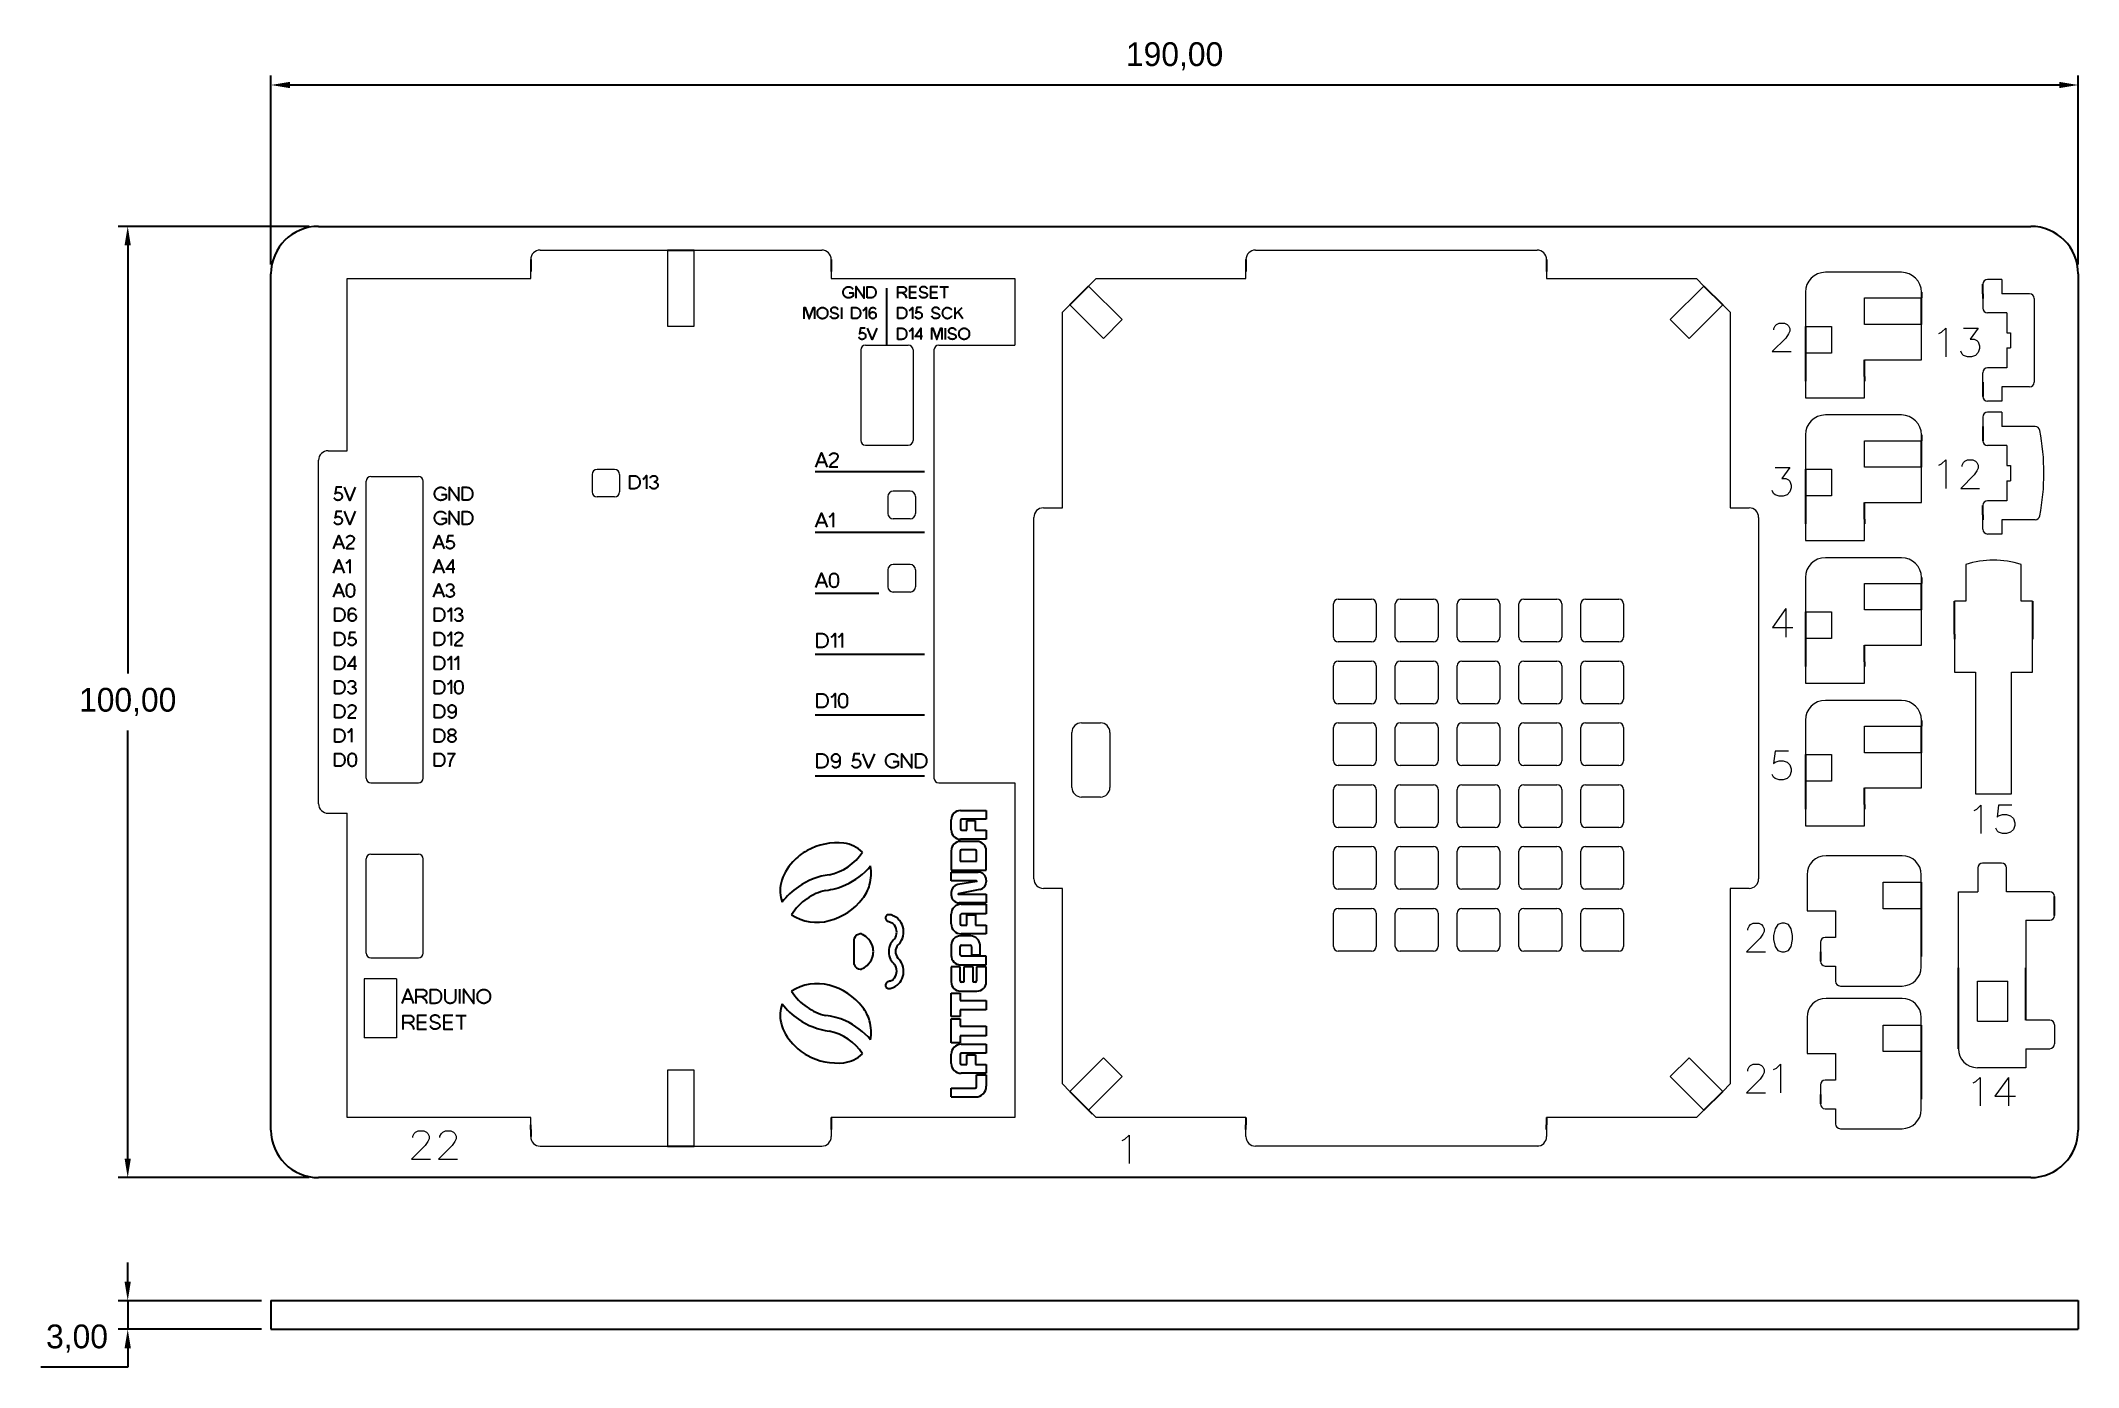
# Model space of a CAD drawing. Header units: millimetres. Extents: x 1192 to 1407, y 312 to 451.
import ezdxf

# ---------------------------------------------------------------- set-up
doc = ezdxf.new("R2010")
doc.units = ezdxf.units.MM
doc.header["$PDSIZE"] = -1
for name, color, linetype in [('1', 7, 'Continuous'), ('6__尺寸线', 3, 'Continuous'), ('图层 1', 7, 'Continuous')]:
    doc.layers.add(name, color=color, linetype=linetype)
doc.styles.get("Standard").update_dxf_attribs({"font": ''})
doc.styles.get('Standard').set_extended_font_data('CENTURY GOTHIC')
doc.dimstyles.new('ISO-25', dxfattribs={"dimtxt": 2.5, "dimasz": 2.5, "dimexe": 1.25, "dimexo": 0.625, "dimtad": 1, "dimtxsty": 'Standard', "dimcen": 2.5, "dimadec": 0, "dimazin": 0, "dimtfac": 1, "dimtmove": 0, "dimatfit": 3, "dimfxl": 1, "dimarcsym": 0})

msp = doc.modelspace()

# ---------------------------------------------------------------- blocks, each defined once
blk = doc.blocks.new('*D87')
at = {"layer": 'Defpoints', "color": 0, "linetype": 'ByBlock', "transparency": 16777216}
for p in [(1216.64, 318.98), (1201.58, 315.98), (1216.64, 315.98)]:
    blk.add_point(p, dxfattribs=at)
at = {"layer": '图层 1', "color": 0, "linetype": 'ByBlock', "lineweight": -2, "transparency": 16777216}
for p, q in [((1201.58, 320.98), (1201.58, 322.98)), ((1215.64, 318.98), (1200.58, 318.98)), ((1201.58, 318.98), (1201.58, 315.98)), ((1215.64, 315.98), (1200.58, 315.98)), ((1201.58, 313.98), (1201.58, 311.98)), ((1201.58, 311.98), (1192.44, 311.98))]:
    blk.add_line(p, q, dxfattribs=at)
at = {"layer": '图层 1', "color": 0, "linetype": 'ByBlock', "transparency": 16777216}
for points in [[(1201.25, 320.98), (1201.91, 320.98), (1201.58, 318.98)], [(1201.25, 313.98), (1201.91, 313.98), (1201.58, 315.98)]]:
    blk.add_solid(points, dxfattribs=at)
at = {"layer": '图层 1', "color": 0, "linetype": 'ByBlock', "transparency": 16777216, "insert": (1196.25, 314.99), "char_height": 2.5, "attachment_point": 5}
blk.add_mtext('3,00', dxfattribs=at)
blk = doc.blocks.new('*D88')
at = {"layer": '6__尺寸线', "color": 0, "linetype": 'ByBlock', "lineweight": -2, "transparency": 16777216}
for p, q in [((1216.64, 427.92), (1216.64, 447.78)), ((1406.64, 427.92), (1406.64, 447.78)), ((1218.64, 446.78), (1404.64, 446.78))]:
    blk.add_line(p, q, dxfattribs=at)
at = {"layer": '6__尺寸线', "color": 0, "linetype": 'ByBlock', "transparency": 16777216}
for points in [[(1218.64, 447.11), (1218.64, 446.45), (1216.64, 446.78)], [(1404.64, 447.11), (1404.64, 446.45), (1406.64, 446.78)]]:
    blk.add_solid(points, dxfattribs=at)
at = {"layer": 'Defpoints', "color": 0, "linetype": 'ByBlock', "transparency": 16777216}
for p in [(1406.64, 446.78), (1216.64, 426.92), (1406.64, 426.92)]:
    blk.add_point(p, dxfattribs=at)
at = {"layer": '6__尺寸线', "color": 0, "linetype": 'ByBlock', "transparency": 16777216, "insert": (1311.64, 449.79), "char_height": 2.5, "attachment_point": 5}
blk.add_mtext('190,00', dxfattribs=at)
blk = doc.blocks.new('*D89')
at = {"layer": '6__尺寸线', "color": 0, "linetype": 'ByBlock', "lineweight": -2, "transparency": 16777216}
for p, q in [((1220.64, 431.92), (1200.58, 431.92)), ((1201.58, 429.92), (1201.58, 384.93)), ((1201.58, 333.92), (1201.58, 378.91)), ((1220.64, 331.92), (1200.58, 331.92))]:
    blk.add_line(p, q, dxfattribs=at)
at = {"layer": '6__尺寸线', "color": 0, "linetype": 'ByBlock', "transparency": 16777216}
for points in [[(1201.25, 429.92), (1201.91, 429.92), (1201.58, 431.92)], [(1201.25, 333.92), (1201.91, 333.92), (1201.58, 331.92)]]:
    blk.add_solid(points, dxfattribs=at)
at = {"layer": 'Defpoints', "color": 0, "linetype": 'ByBlock', "transparency": 16777216}
for p in [(1221.64, 431.92), (1201.58, 331.92), (1221.64, 331.92)]:
    blk.add_point(p, dxfattribs=at)
at = {"layer": '6__尺寸线', "color": 0, "linetype": 'ByBlock', "transparency": 16777216, "insert": (1201.58, 381.92), "char_height": 2.5, "attachment_point": 5}
blk.add_mtext('100,00', dxfattribs=at)

# ---------------------------------------------------------------- dimensions: what is measured, and where the dimension line sits
at = {"layer": '6__尺寸线', "linetype": 'ByBlock'}
dim = msp.add_linear_dim(base=(1406.644, 446.779), p1=(1216.644, 426.921), p2=(1406.644, 426.921), dimstyle='ISO-25', override={"dimasz": 2, "dimexe": 1, "dimexo": 1, "dimgap": 1.524, "dimtih": 1, "dimtoh": 1, "dimzin": 0, "dimadec": 2, "dimtzin": 0}, dxfattribs=at)
dim.commit()
dim.dimension.update_dxf_attribs({"geometry": '*D88', "text_midpoint": (1311.644, 449.791)})
dim = msp.add_linear_dim(base=(1201.581, 331.921), p1=(1221.644, 431.921), p2=(1221.644, 331.921), angle=90, dimstyle='ISO-25', override={"dimasz": 2, "dimexe": 1, "dimexo": 1, "dimgap": 1.524, "dimtih": 1, "dimtoh": 1, "dimzin": 0, "dimadec": 2, "dimtzin": 0}, dxfattribs=at)
dim.commit()
dim.dimension.update_dxf_attribs({"geometry": '*D89', "text_midpoint": (1201.581, 381.921)})
at = {"layer": '图层 1', "color": 3, "linetype": 'ByBlock'}
dim = msp.add_linear_dim(base=(1201.581, 315.982), p1=(1216.644, 318.982), p2=(1216.644, 315.982), angle=90, dimstyle='ISO-25', override={"dimasz": 2, "dimexe": 1, "dimexo": 1, "dimgap": 1.524, "dimtih": 1, "dimtoh": 1, "dimzin": 0, "dimadec": 2, "dimtzin": 0}, dxfattribs=at)
dim.commit()
dim.dimension.update_dxf_attribs({"geometry": '*D87', "text_midpoint": (1196.247, 314.995)})

# ---------------------------------------------------------------- linework, layer by layer
for p, q in [((1221.644, 431.921), (1401.644, 431.921)), ((1243.944, 428.425), (1243.944, 427.675)), ((1258.344, 429.425), (1261.144, 429.425)), ((1275.544, 428.425), (1275.544, 427.675)), ((1319.144, 428.425), (1319.144, 427.675)), ((1350.744, 428.425), (1350.744, 427.675)), ((1216.644, 336.921), (1216.644, 426.921)), ((1406.644, 426.921), (1406.644, 336.921)), ((1300.622, 423.667), (1302.602, 425.647)), ((1367.287, 425.647), (1369.267, 423.667)), ((1390.159, 424.989), (1390.159, 424.389)), ((1390.159, 421.589), (1390.159, 424.399)), ((1377.959, 421.389), (1377.959, 418.589)), ((1377.959, 418.589), (1377.959, 416.139)), ((1384.159, 416.139), (1384.159, 417.889)), ((1390.159, 409.989), (1390.159, 409.389)), ((1390.159, 406.589), (1390.159, 409.399)), ((1396.621, 410.378), (1396.621, 409.378)), ((1377.959, 406.389), (1377.959, 403.589)), ((1377.959, 403.589), (1377.959, 401.139)), ((1384.159, 401.139), (1384.159, 402.889)), ((1396.621, 401.578), (1396.621, 402.578)), ((1390.159, 394.989), (1390.159, 394.389)), ((1390.159, 391.589), (1390.159, 394.399)), ((1377.959, 391.389), (1377.959, 388.589)), ((1377.959, 388.589), (1377.959, 386.139)), ((1384.159, 386.139), (1384.159, 387.889)), ((1390.159, 379.989), (1390.159, 379.389)), ((1390.159, 376.589), (1390.159, 379.399)), ((1377.959, 376.389), (1377.959, 373.589)), ((1377.959, 373.589), (1377.959, 371.139)), ((1384.159, 371.139), (1384.159, 372.889)), ((1390.132, 362.961), (1390.132, 360.161)), ((1390.132, 360.161), (1390.132, 355.761)), ((1404.141, 359.471), (1404.141, 361.471)), ((1379.532, 355.061), (1379.532, 354.658)), ((1394.041, 345.471), (1394.041, 353.471)), ((1401.141, 348.471), (1401.141, 353.471)), ((1390.132, 347.961), (1390.132, 345.161)), ((1390.132, 345.161), (1390.132, 340.761)), ((1300.622, 340.983), (1302.991, 338.614)), ((1367.287, 339.003), (1369.267, 340.983)), ((1379.532, 340.061), (1379.532, 339.658)), ((1243.944, 336.975), (1243.944, 336.225)), ((1275.544, 338.225), (1275.544, 337.475)), ((1319.144, 338.225), (1319.144, 337.475)), ((1350.744, 338.225), (1350.744, 337.475)), ((1258.344, 335.225), (1261.144, 335.225)), ((1401.644, 331.921), (1221.644, 331.921))]:
    msp.add_line(p, q)
at = {"color": 7, "linetype": 'Continuous', "lineweight": 15}
for p, q in [((1244.944, 429.425), (1258.344, 429.425)), ((1258.344, 429.425), (1258.344, 421.425)), ((1261.144, 421.425), (1261.144, 429.425)), ((1261.144, 429.425), (1274.544, 429.425)), ((1320.144, 429.425), (1349.746, 429.425)), ((1224.644, 408.325), (1224.644, 426.425)), ((1224.644, 426.425), (1243.944, 426.425)), ((1243.944, 426.425), (1243.944, 427.175)), ((1275.544, 427.175), (1275.544, 426.425)), ((1275.544, 426.425), (1294.844, 426.425)), ((1294.844, 426.425), (1294.844, 419.425)), ((1302.602, 425.647), (1303.38, 426.425)), ((1303.38, 426.425), (1319.144, 426.425)), ((1319.144, 426.425), (1319.144, 427.175)), ((1350.744, 427.175), (1350.744, 426.425)), ((1350.744, 426.425), (1366.509, 426.425)), ((1366.509, 426.425), (1367.287, 425.647)), ((1388.059, 427.089), (1380.059, 427.089)), ((1398.62, 426.336), (1397.12, 426.336)), ((1398.62, 426.336), (1398.62, 424.836)), ((1306.138, 422.112), (1302.602, 425.647)), ((1367.287, 425.647), (1363.751, 422.112)), ((1377.959, 424.989), (1377.959, 421.389)), ((1384.159, 421.589), (1384.159, 424.389)), ((1384.159, 424.389), (1390.159, 424.389)), ((1396.62, 424.336), (1396.62, 423.336)), ((1401.52, 424.836), (1398.62, 424.836)), ((1402.02, 424.336), (1402.02, 415.536)), ((1299.844, 422.889), (1300.622, 423.667)), ((1299.844, 402.325), (1299.844, 422.889)), ((1300.622, 423.667), (1304.158, 420.132)), ((1304.158, 420.132), (1306.138, 422.112)), ((1363.751, 422.112), (1365.731, 420.132)), ((1365.731, 420.132), (1369.267, 423.667)), ((1369.267, 423.667), (1370.044, 422.889)), ((1370.044, 422.889), (1370.044, 402.325)), ((1399.12, 422.836), (1397.12, 422.836)), ((1399.12, 422.836), (1399.12, 420.736)), ((1258.344, 421.425), (1261.144, 421.425)), ((1377.959, 421.389), (1380.699, 421.389)), ((1380.699, 421.389), (1380.699, 418.589)), ((1390.159, 421.589), (1384.159, 421.589)), ((1390.159, 417.889), (1390.159, 421.589)), ((1399.12, 420.736), (1399.52, 420.736)), ((1399.52, 420.736), (1399.52, 419.136)), ((1278.644, 418.925), (1278.644, 409.425)), ((1279.144, 419.425), (1283.644, 419.425)), ((1284.144, 418.925), (1284.144, 409.425)), ((1286.344, 418.925), (1286.344, 373.925)), ((1286.844, 419.425), (1294.844, 419.425)), ((1380.699, 418.589), (1377.959, 418.589)), ((1384.159, 417.889), (1390.159, 417.889)), ((1399.12, 419.136), (1399.12, 417.036)), ((1399.12, 419.136), (1399.52, 419.136)), ((1377.959, 415.639), (1377.959, 413.889)), ((1384.159, 413.889), (1384.159, 415.639)), ((1396.62, 415.536), (1396.62, 416.536)), ((1399.12, 417.036), (1397.12, 417.036)), ((1377.959, 413.889), (1384.159, 413.889)), ((1398.62, 413.536), (1397.12, 413.536)), ((1401.52, 415.036), (1398.62, 415.036)), ((1398.62, 415.036), (1398.62, 413.536)), ((1388.059, 412.089), (1380.059, 412.089)), ((1396.621, 411.878), (1396.621, 410.878)), ((1398.621, 412.378), (1397.121, 412.378)), ((1398.621, 412.378), (1398.621, 410.878)), ((1377.959, 409.989), (1377.959, 406.389)), ((1384.159, 406.589), (1384.159, 409.389)), ((1384.159, 409.389), (1390.159, 409.389)), ((1402.112, 410.878), (1398.621, 410.878)), ((1221.644, 371.225), (1221.644, 407.325)), ((1222.644, 408.325), (1224.644, 408.325)), ((1279.144, 408.925), (1283.644, 408.925)), ((1399.121, 408.878), (1397.121, 408.878)), ((1399.121, 408.878), (1399.121, 406.778)), ((1226.644, 373.925), (1226.644, 405.125)), ((1227.144, 405.625), (1232.144, 405.625)), ((1232.644, 373.925), (1232.644, 405.125)), ((1250.394, 405.825), (1250.394, 404.025)), ((1252.744, 406.375), (1250.944, 406.375)), ((1253.294, 405.825), (1253.294, 404.025)), ((1377.959, 406.389), (1380.699, 406.389)), ((1380.699, 406.389), (1380.699, 403.589)), ((1390.159, 406.589), (1384.159, 406.589)), ((1390.159, 402.889), (1390.159, 406.589)), ((1399.121, 406.778), (1399.521, 406.778)), ((1399.121, 405.178), (1399.121, 403.078)), ((1399.121, 405.178), (1399.521, 405.178)), ((1399.521, 406.778), (1399.521, 405.178)), ((1252.744, 403.475), (1250.944, 403.475)), ((1281.494, 403.525), (1281.494, 401.725)), ((1283.844, 404.075), (1282.044, 404.075)), ((1284.394, 403.525), (1284.394, 401.725)), ((1380.699, 403.589), (1377.959, 403.589)), ((1384.159, 402.889), (1390.159, 402.889)), ((1399.121, 403.078), (1397.121, 403.078)), ((1283.844, 401.175), (1282.044, 401.175)), ((1296.844, 363.325), (1296.844, 401.325)), ((1297.844, 402.325), (1299.844, 402.325)), ((1370.044, 402.325), (1372.044, 402.325)), ((1373.044, 401.325), (1373.044, 363.325)), ((1377.959, 400.639), (1377.959, 398.889)), ((1384.159, 398.889), (1384.159, 400.639)), ((1396.621, 400.078), (1396.621, 401.078)), ((1402.112, 401.078), (1398.621, 401.078)), ((1398.621, 401.078), (1398.621, 399.578)), ((1377.959, 398.889), (1384.159, 398.889)), ((1398.621, 399.578), (1397.121, 399.578)), ((1283.844, 396.375), (1282.044, 396.375)), ((1388.059, 397.089), (1380.059, 397.089)), ((1394.831, 396.378), (1394.831, 392.511)), ((1400.631, 392.511), (1400.631, 396.378)), ((1281.494, 395.825), (1281.494, 394.025)), ((1284.394, 395.825), (1284.394, 394.025)), ((1377.959, 394.989), (1377.959, 391.389)), ((1384.159, 391.589), (1384.159, 394.389)), ((1384.159, 394.389), (1390.159, 394.389)), ((1283.844, 393.475), (1282.044, 393.475)), ((1328.344, 388.725), (1328.344, 392.225)), ((1328.844, 392.725), (1332.344, 392.725)), ((1332.844, 392.225), (1332.844, 388.725)), ((1334.844, 388.725), (1334.844, 392.225)), ((1335.344, 392.725), (1338.844, 392.725)), ((1339.344, 392.225), (1339.344, 388.725)), ((1341.344, 388.725), (1341.344, 392.225)), ((1341.844, 392.725), (1345.344, 392.725)), ((1345.844, 392.225), (1345.844, 388.725)), ((1347.844, 388.725), (1347.844, 392.225)), ((1348.344, 392.725), (1351.844, 392.725)), ((1352.344, 392.225), (1352.344, 388.725)), ((1354.344, 388.725), (1354.344, 392.225)), ((1354.844, 392.725), (1358.344, 392.725)), ((1358.844, 392.225), (1358.844, 388.725)), ((1394.831, 392.511), (1393.631, 392.511)), ((1401.831, 392.511), (1400.631, 392.511)), ((1377.959, 391.389), (1380.699, 391.389)), ((1380.699, 391.389), (1380.699, 388.589)), ((1390.159, 391.589), (1384.159, 391.589)), ((1390.159, 387.889), (1390.159, 391.589)), ((1332.344, 388.225), (1328.844, 388.225)), ((1338.844, 388.225), (1335.344, 388.225)), ((1345.344, 388.225), (1341.844, 388.225)), ((1351.844, 388.225), (1348.344, 388.225)), ((1358.344, 388.225), (1354.844, 388.225)), ((1380.699, 388.589), (1377.959, 388.589)), ((1384.159, 387.889), (1390.159, 387.889)), ((1393.631, 388.536), (1393.631, 385.061)), ((1401.831, 385.061), (1401.831, 388.536)), ((1328.344, 382.225), (1328.344, 385.725)), ((1328.844, 386.225), (1332.344, 386.225)), ((1332.844, 385.725), (1332.844, 382.225)), ((1334.844, 382.225), (1334.844, 385.725)), ((1335.344, 386.225), (1338.844, 386.225)), ((1339.344, 385.725), (1339.344, 382.225)), ((1341.344, 382.225), (1341.344, 385.725)), ((1341.844, 386.225), (1345.344, 386.225)), ((1345.844, 385.725), (1345.844, 382.225)), ((1347.844, 382.225), (1347.844, 385.725)), ((1348.344, 386.225), (1351.844, 386.225)), ((1352.344, 385.725), (1352.344, 382.225)), ((1354.344, 382.225), (1354.344, 385.725)), ((1354.844, 386.225), (1358.344, 386.225)), ((1358.844, 385.725), (1358.844, 382.225)), ((1377.959, 385.639), (1377.959, 383.889)), ((1384.159, 383.889), (1384.159, 385.639)), ((1377.959, 383.889), (1384.159, 383.889)), ((1393.631, 385.061), (1395.831, 385.061)), ((1395.831, 385.061), (1395.831, 372.271)), ((1399.631, 385.061), (1401.831, 385.061)), ((1399.631, 372.271), (1399.631, 385.061)), ((1332.344, 381.725), (1328.844, 381.725)), ((1338.844, 381.725), (1335.344, 381.725)), ((1345.344, 381.725), (1341.844, 381.725)), ((1351.844, 381.725), (1348.344, 381.725)), ((1358.344, 381.725), (1354.844, 381.725)), ((1388.059, 382.089), (1380.059, 382.089)), ((1301.844, 379.725), (1303.844, 379.725)), ((1328.344, 375.725), (1328.344, 379.225)), ((1328.844, 379.725), (1332.344, 379.725)), ((1332.844, 379.225), (1332.844, 375.725)), ((1334.844, 375.725), (1334.844, 379.225)), ((1335.344, 379.725), (1338.844, 379.725)), ((1339.344, 379.225), (1339.344, 375.725)), ((1341.344, 375.725), (1341.344, 379.225)), ((1341.844, 379.725), (1345.344, 379.725)), ((1345.844, 379.225), (1345.844, 375.725)), ((1347.844, 375.725), (1347.844, 379.225)), ((1348.344, 379.725), (1351.844, 379.725)), ((1352.344, 379.225), (1352.344, 375.725)), ((1354.344, 375.725), (1354.344, 379.225)), ((1354.844, 379.725), (1358.344, 379.725)), ((1358.844, 379.225), (1358.844, 375.725)), ((1377.959, 379.989), (1377.959, 376.389)), ((1384.159, 376.589), (1384.159, 379.389)), ((1384.159, 379.389), (1390.159, 379.389)), ((1300.844, 372.925), (1300.844, 378.725)), ((1304.844, 378.725), (1304.844, 372.925)), ((1332.344, 375.225), (1328.844, 375.225)), ((1338.844, 375.225), (1335.344, 375.225)), ((1345.344, 375.225), (1341.844, 375.225)), ((1351.844, 375.225), (1348.344, 375.225)), ((1358.344, 375.225), (1354.844, 375.225)), ((1377.959, 376.389), (1380.699, 376.389)), ((1380.699, 376.389), (1380.699, 373.589)), ((1390.159, 376.589), (1384.159, 376.589)), ((1390.159, 372.889), (1390.159, 376.589)), ((1227.144, 373.425), (1232.144, 373.425)), ((1286.844, 373.425), (1294.844, 373.425)), ((1294.844, 373.425), (1294.844, 338.225)), ((1328.344, 369.225), (1328.344, 372.725)), ((1328.844, 373.225), (1332.344, 373.225)), ((1332.844, 372.725), (1332.844, 369.225)), ((1334.844, 369.225), (1334.844, 372.725)), ((1335.344, 373.225), (1338.844, 373.225)), ((1339.344, 372.725), (1339.344, 369.225)), ((1341.344, 369.225), (1341.344, 372.725)), ((1341.844, 373.225), (1345.344, 373.225)), ((1345.844, 372.725), (1345.844, 369.225)), ((1347.844, 369.225), (1347.844, 372.725)), ((1348.344, 373.225), (1351.844, 373.225)), ((1352.344, 372.725), (1352.344, 369.225)), ((1354.344, 369.225), (1354.344, 372.725)), ((1354.844, 373.225), (1358.344, 373.225)), ((1358.844, 372.725), (1358.844, 369.225)), ((1380.699, 373.589), (1377.959, 373.589)), ((1384.159, 372.889), (1390.159, 372.889)), ((1303.844, 371.925), (1301.844, 371.925)), ((1377.959, 370.639), (1377.959, 368.889)), ((1384.159, 368.889), (1384.159, 370.639)), ((1395.831, 372.271), (1399.631, 372.271)), ((1222.644, 370.225), (1224.644, 370.225)), ((1224.644, 338.225), (1224.644, 370.225)), ((1332.344, 368.725), (1328.844, 368.725)), ((1338.844, 368.725), (1335.344, 368.725)), ((1345.344, 368.725), (1341.844, 368.725)), ((1351.844, 368.725), (1348.344, 368.725)), ((1358.344, 368.725), (1354.844, 368.725)), ((1377.959, 368.889), (1384.159, 368.889)), ((1328.844, 366.725), (1332.344, 366.725)), ((1335.344, 366.725), (1338.844, 366.725)), ((1341.844, 366.725), (1345.344, 366.725)), ((1348.344, 366.725), (1351.844, 366.725)), ((1354.844, 366.725), (1358.344, 366.725)), ((1226.644, 355.525), (1226.644, 365.425)), ((1227.144, 365.925), (1232.144, 365.925)), ((1232.644, 355.525), (1232.644, 365.425)), ((1328.344, 362.725), (1328.344, 366.225)), ((1332.844, 366.225), (1332.844, 362.725)), ((1334.844, 362.725), (1334.844, 366.225)), ((1339.344, 366.225), (1339.344, 362.725)), ((1341.344, 362.725), (1341.344, 366.225)), ((1345.844, 366.225), (1345.844, 362.725)), ((1347.844, 362.725), (1347.844, 366.225)), ((1352.344, 366.225), (1352.344, 362.725)), ((1354.344, 362.725), (1354.344, 366.225)), ((1358.844, 366.225), (1358.844, 362.725)), ((1388.132, 365.761), (1380.132, 365.761)), ((1396.091, 364.471), (1396.091, 361.971)), ((1398.591, 364.971), (1396.591, 364.971)), ((1399.091, 361.971), (1399.091, 364.471)), ((1299.844, 362.325), (1297.844, 362.325)), ((1299.844, 341.761), (1299.844, 362.325)), ((1332.344, 362.225), (1328.844, 362.225)), ((1338.844, 362.225), (1335.344, 362.225)), ((1345.344, 362.225), (1341.844, 362.225)), ((1351.844, 362.225), (1348.344, 362.225)), ((1358.344, 362.225), (1354.844, 362.225)), ((1370.044, 362.325), (1370.044, 341.761)), ((1372.044, 362.325), (1370.044, 362.325)), ((1378.132, 363.761), (1378.132, 359.961)), ((1386.132, 362.961), (1390.132, 362.961)), ((1386.132, 360.161), (1386.132, 362.961)), ((1390.132, 362.961), (1390.132, 363.761)), ((1328.844, 360.225), (1332.344, 360.225)), ((1335.344, 360.225), (1338.844, 360.225)), ((1341.844, 360.225), (1345.344, 360.225)), ((1348.344, 360.225), (1351.844, 360.225)), ((1354.844, 360.225), (1358.344, 360.225)), ((1378.132, 359.961), (1381.132, 359.961)), ((1381.132, 359.961), (1381.132, 357.161)), ((1390.132, 360.161), (1386.132, 360.161)), ((1394.041, 361.971), (1396.091, 361.971)), ((1403.641, 361.971), (1399.091, 361.971)), ((1328.344, 356.225), (1328.344, 359.725)), ((1332.844, 359.725), (1332.844, 356.225)), ((1334.844, 356.225), (1334.844, 359.725)), ((1339.344, 359.725), (1339.344, 356.225)), ((1341.344, 356.225), (1341.344, 359.725)), ((1345.844, 359.725), (1345.844, 356.225)), ((1347.844, 356.225), (1347.844, 359.725)), ((1352.344, 359.725), (1352.344, 356.225)), ((1354.344, 356.225), (1354.344, 359.725)), ((1358.844, 359.725), (1358.844, 356.225)), ((1401.141, 358.971), (1403.641, 358.971)), ((1401.141, 358.971), (1401.141, 353.971)), ((1332.344, 355.725), (1328.844, 355.725)), ((1338.844, 355.725), (1335.344, 355.725)), ((1345.344, 355.725), (1341.844, 355.725)), ((1351.844, 355.725), (1348.344, 355.725)), ((1358.344, 355.725), (1354.844, 355.725)), ((1379.532, 356.661), (1379.532, 355.661)), ((1381.132, 357.161), (1380.032, 357.161)), ((1227.144, 355.025), (1232.144, 355.025)), ((1380.032, 354.161), (1381.132, 354.161)), ((1381.132, 354.161), (1381.132, 352.561)), ((1390.132, 354.061), (1390.132, 355.161)), ((1229.844, 352.825), (1226.444, 352.825)), ((1226.444, 352.825), (1226.444, 346.625)), ((1229.844, 352.825), (1229.844, 346.625)), ((1381.632, 352.061), (1388.132, 352.061)), ((1396.041, 352.571), (1399.241, 352.571)), ((1396.041, 348.371), (1396.041, 352.571)), ((1399.241, 348.371), (1399.241, 352.571)), ((1388.132, 350.761), (1380.132, 350.761)), ((1378.132, 348.761), (1378.132, 344.961)), ((1386.132, 347.961), (1390.132, 347.961)), ((1386.132, 345.161), (1386.132, 347.961)), ((1390.132, 347.961), (1390.132, 348.761)), ((1396.041, 348.371), (1399.241, 348.371)), ((1403.641, 348.471), (1401.141, 348.471)), ((1404.141, 347.971), (1404.141, 345.971)), ((1229.844, 346.625), (1226.444, 346.625)), ((1378.132, 344.961), (1381.132, 344.961)), ((1381.132, 344.961), (1381.132, 342.161)), ((1390.132, 345.161), (1386.132, 345.161)), ((1401.141, 345.471), (1403.641, 345.471)), ((1401.141, 345.471), (1401.141, 343.471)), ((1261.144, 343.225), (1258.344, 343.225)), ((1258.344, 343.225), (1258.344, 335.225)), ((1261.144, 335.225), (1261.144, 343.225)), ((1304.158, 344.518), (1300.622, 340.983)), ((1306.138, 342.538), (1304.158, 344.518)), ((1365.731, 344.518), (1363.751, 342.538)), ((1369.267, 340.983), (1365.731, 344.518)), ((1401.141, 343.471), (1396.041, 343.471)), ((1300.622, 340.983), (1299.844, 341.761)), ((1302.602, 339.003), (1306.138, 342.538)), ((1363.751, 342.538), (1367.287, 339.003)), ((1370.044, 341.761), (1369.267, 340.983)), ((1379.532, 341.661), (1379.532, 340.661)), ((1381.132, 342.161), (1380.032, 342.161)), ((1303.38, 338.225), (1302.602, 339.003)), ((1367.287, 339.003), (1366.509, 338.225)), ((1380.032, 339.161), (1381.132, 339.161)), ((1381.132, 339.161), (1381.132, 337.561)), ((1390.132, 339.061), (1390.132, 340.161)), ((1243.944, 338.225), (1224.644, 338.225)), ((1243.944, 337.475), (1243.944, 338.225)), ((1294.844, 338.225), (1275.544, 338.225)), ((1275.544, 336.975), (1275.544, 336.225)), ((1319.144, 338.225), (1303.38, 338.225)), ((1319.144, 336.225), (1319.144, 336.975)), ((1366.509, 338.225), (1350.744, 338.225)), ((1350.744, 336.975), (1350.744, 336.225)), ((1381.632, 337.061), (1388.132, 337.061)), ((1244.944, 335.225), (1258.344, 335.225)), ((1261.144, 335.225), (1274.544, 335.225)), ((1349.944, 335.225), (1320.144, 335.225))]:
    msp.add_line(p, q, dxfattribs=at)
at = {"color": 0}
for p, q in [((1396.62, 424.836), (1396.62, 425.836)), ((1396.62, 415.036), (1396.62, 414.036)), ((1393.631, 389.036), (1393.631, 392.511)), ((1401.831, 392.511), (1401.831, 389.036))]:
    msp.add_line(p, q, dxfattribs=at)
at = {"linetype": 'Continuous', "lineweight": 15}
msp.add_line((1394.041, 353.971), (1394.041, 361.971), dxfattribs=at)
at = {"linetype": 'ByBlock'}
for p, q in [((1216.644, 318.982), (1406.644, 318.982)), ((1216.644, 318.982), (1216.644, 315.982)), ((1406.644, 318.982), (1406.644, 315.982)), ((1216.644, 315.982), (1406.644, 315.982))]:
    msp.add_line(p, q, dxfattribs=at)
at = {"color": 1, "lineweight": 0}
for points in [[(1374.624, 421.042), (1374.624, 421.182), (1374.765, 421.469), (1374.908, 421.612), (1375.194, 421.755), (1375.764, 421.755), (1376.05, 421.612), (1376.193, 421.469), (1376.336, 421.182), (1376.336, 420.899), (1376.193, 420.613), (1375.907, 420.183), (1374.481, 418.755), (1376.48, 418.755)], [(1392.003, 420.64), (1392.285, 420.791), (1392.717, 421.213), (1392.717, 418.215)], [(1394.568, 421.213), (1396.138, 421.213), (1395.283, 420.077), (1395.715, 420.077), (1395.997, 419.926), (1396.138, 419.785), (1396.279, 419.362), (1396.279, 419.071), (1396.138, 418.648), (1395.856, 418.356), (1395.423, 418.215), (1395.001, 418.215), (1394.568, 418.356), (1394.428, 418.497), (1394.287, 418.789)], [(1392.003, 406.808), (1392.285, 406.949), (1392.717, 407.371), (1392.717, 404.373)], [(1394.428, 406.657), (1394.428, 406.808), (1394.568, 407.09), (1394.709, 407.23), (1395.001, 407.371), (1395.564, 407.371), (1395.856, 407.23), (1395.997, 407.09), (1396.138, 406.808), (1396.138, 406.516), (1395.997, 406.234), (1395.715, 405.802), (1394.287, 404.373), (1396.279, 404.373)], [(1374.765, 406.567), (1376.334, 406.567), (1375.475, 405.423), (1375.905, 405.423), (1376.19, 405.278), (1376.334, 405.138), (1376.475, 404.708), (1376.475, 404.423), (1376.334, 403.994), (1376.05, 403.709), (1375.62, 403.564), (1375.19, 403.564), (1374.765, 403.709), (1374.621, 403.849), (1374.476, 404.139)], [(1375.918, 391.736), (1374.49, 389.737), (1376.633, 389.737)], [(1375.918, 391.736), (1375.918, 388.738)], [(1376.19, 376.738), (1374.765, 376.738), (1374.621, 375.454), (1374.765, 375.594), (1375.19, 375.739), (1375.62, 375.739), (1376.05, 375.594), (1376.334, 375.309), (1376.475, 374.879), (1376.475, 374.595), (1376.334, 374.165), (1376.05, 373.88), (1375.62, 373.74), (1375.19, 373.74), (1374.765, 373.88), (1374.621, 374.025), (1374.476, 374.31)], [(1395.685, 370.513), (1395.967, 370.654), (1396.399, 371.086), (1396.399, 368.088)], [(1399.679, 371.086), (1398.25, 371.086), (1398.109, 369.799), (1398.25, 369.939), (1398.683, 370.09), (1399.105, 370.09), (1399.538, 369.939), (1399.82, 369.658), (1399.97, 369.225), (1399.97, 368.944), (1399.82, 368.511), (1399.538, 368.229), (1399.105, 368.088), (1398.683, 368.088), (1398.25, 368.229), (1398.109, 368.37), (1397.969, 368.662)], [(1371.912, 357.937), (1371.912, 358.082), (1372.053, 358.367), (1372.197, 358.511), (1372.482, 358.652), (1373.052, 358.652), (1373.337, 358.511), (1373.481, 358.367), (1373.622, 358.082), (1373.622, 357.797), (1373.481, 357.512), (1373.196, 357.083), (1371.768, 355.654), (1373.766, 355.654)], [(1371.912, 343.124), (1371.912, 343.269), (1372.053, 343.554), (1372.197, 343.699), (1372.482, 343.839), (1373.052, 343.839), (1373.337, 343.699), (1373.481, 343.554), (1373.622, 343.269), (1373.622, 342.984), (1373.481, 342.695), (1373.196, 342.27), (1371.768, 340.841), (1373.766, 340.841)], [(1374.621, 343.269), (1374.91, 343.409), (1375.335, 343.839), (1375.335, 340.841)], [(1395.605, 341.893), (1395.886, 342.034), (1396.319, 342.457), (1396.319, 339.459)], [(1399.317, 342.457), (1397.888, 340.465), (1400.031, 340.465)], [(1399.317, 342.457), (1399.317, 339.459)], [(1231.556, 336.134), (1231.556, 336.28), (1231.698, 336.563), (1231.84, 336.708), (1232.127, 336.85), (1232.697, 336.85), (1232.984, 336.708), (1233.126, 336.563), (1233.268, 336.28), (1233.268, 335.993), (1233.126, 335.706), (1232.839, 335.277), (1231.411, 333.849), (1233.409, 333.849)], [(1234.409, 336.134), (1234.409, 336.28), (1234.554, 336.563), (1234.696, 336.708), (1234.983, 336.85), (1235.553, 336.85), (1235.837, 336.708), (1235.982, 336.563), (1236.124, 336.28), (1236.124, 335.993), (1235.982, 335.706), (1235.695, 335.277), (1234.267, 333.849), (1236.265, 333.849)], [(1306.137, 335.814), (1306.423, 335.956), (1306.851, 336.386), (1306.851, 333.385)]]:
    msp.add_lwpolyline(points, dxfattribs=at)
at = {"color": 1, "linetype": 'Continuous', "flags": 128}
for points in [[(1276.29, 388.742), (1276.355, 388.776), (1276.416, 388.814), (1276.475, 388.856), (1276.529, 388.904), (1276.581, 388.955), (1276.628, 389.011), (1276.67, 389.069), (1276.709, 389.132), (1276.709, 389.132), (1276.709, 387.632)], [(1277.185, 381.649), (1277.178, 381.614), (1277.167, 381.58), (1277.154, 381.548), (1277.137, 381.517), (1277.119, 381.488), (1277.098, 381.461), (1277.075, 381.435), (1277.05, 381.412), (1277.022, 381.391), (1276.993, 381.372), (1276.963, 381.356), (1276.93, 381.342), (1276.897, 381.332), (1276.862, 381.324), (1276.827, 381.319), (1276.791, 381.318), (1276.791, 381.318), (1276.756, 381.319), (1276.721, 381.324), (1276.686, 381.332), (1276.653, 381.342), (1276.62, 381.356), (1276.59, 381.372), (1276.561, 381.391), (1276.534, 381.412), (1276.508, 381.435), (1276.485, 381.461), (1276.464, 381.488), (1276.445, 381.517), (1276.429, 381.548), (1276.416, 381.58), (1276.406, 381.614), (1276.398, 381.649), (1276.398, 381.649), (1276.379, 381.752), (1276.366, 381.854), (1276.357, 381.957), (1276.354, 382.06), (1276.356, 382.163), (1276.362, 382.266), (1276.374, 382.369), (1276.392, 382.472), (1276.392, 382.472), (1276.4, 382.507), (1276.412, 382.541), (1276.427, 382.573), (1276.445, 382.604), (1276.465, 382.633), (1276.487, 382.66), (1276.511, 382.685), (1276.538, 382.708), (1276.566, 382.729), (1276.596, 382.747), (1276.628, 382.762), (1276.661, 382.775), (1276.695, 382.786), (1276.731, 382.793), (1276.767, 382.797), (1276.804, 382.797), (1276.804, 382.797), (1276.841, 382.795), (1276.877, 382.789), (1276.911, 382.78), (1276.945, 382.768), (1276.977, 382.753), (1277.008, 382.736), (1277.036, 382.717), (1277.063, 382.694), (1277.088, 382.67), (1277.111, 382.644), (1277.131, 382.615), (1277.15, 382.585), (1277.166, 382.553), (1277.18, 382.519), (1277.19, 382.485), (1277.198, 382.449), (1277.198, 382.449), (1277.212, 382.349), (1277.222, 382.249), (1277.228, 382.149), (1277.229, 382.05), (1277.225, 381.95), (1277.216, 381.85), (1277.203, 381.751), (1277.185, 381.651)]]:
    msp.add_lwpolyline(points, dxfattribs=at)
at = {"color": 1, "lineweight": 0}
msp.add_lwpolyline([(1375.48, 358.652), (1375.05, 358.511), (1374.765, 358.082), (1374.621, 357.367), (1374.621, 356.938), (1374.765, 356.223), (1375.05, 355.794), (1375.48, 355.654), (1375.765, 355.654), (1376.194, 355.794), (1376.479, 356.223), (1376.619, 356.938), (1376.619, 357.367), (1376.479, 358.082), (1376.194, 358.511), (1375.765, 358.652), (1375.48, 358.652)], close=True, dxfattribs=at)
for centre, start, end in [((1221.644, 426.921), 90, 180), ((1401.644, 426.921), 0, 90), ((1221.644, 336.921), 180, 270), ((1401.644, 336.921), 270, 0)]:
    msp.add_arc(centre, 5, start, end)
at = {"color": 7, "linetype": 'Continuous', "lineweight": 15}
for centre, radius, start, end in [((1244.944, 428.425), 1, 90, 180), ((1274.544, 428.425), 1, 0, 90), ((1320.144, 428.425), 1, 90, 180), ((1349.744, 428.425), 1, 0, 90), ((1380.059, 424.989), 2.1, 90, 180), ((1388.059, 424.989), 2.1, 0, 90), ((1397.12, 425.836), 0.5, 90, 180), ((1401.52, 424.336), 0.5, 0, 90), ((1397.12, 423.336), 0.5, 180, 270), ((1279.144, 418.925), 0.5, 90, 180), ((1283.644, 418.925), 0.5, 0, 90), ((1286.844, 418.925), 0.5, 90, 180), ((1397.12, 416.536), 0.5, 90, 180), ((1397.12, 414.036), 0.5, 180, 270), ((1401.52, 415.536), 0.5, 270, 0), ((1380.059, 409.989), 2.1, 90, 180), ((1388.059, 409.989), 2.1, 0, 90), ((1397.121, 411.878), 0.5, 90, 180), ((1279.144, 409.425), 0.5, 180, 270), ((1283.644, 409.425), 0.5, 270, 0), ((1397.121, 409.378), 0.5, 180, 270), ((1402.112, 410.378), 0.5, 10.98095, 90), ((1379.436, 405.978), 23.599, 349.01905, 10.98095), ((1222.644, 407.325), 1, 90, 180), ((1227.144, 405.125), 0.5, 90, 180), ((1232.144, 405.125), 0.5, 0, 90), ((1250.944, 405.825), 0.55, 90, 180), ((1252.744, 405.825), 0.55, 0, 90), ((1250.944, 404.025), 0.55, 180, 270), ((1252.744, 404.025), 0.55, 270, 0), ((1282.044, 403.525), 0.55, 90, 180), ((1283.844, 403.525), 0.55, 0, 90), ((1397.121, 402.578), 0.5, 90, 180), ((1282.044, 401.725), 0.55, 180, 270), ((1283.844, 401.725), 0.55, 270, 0), ((1297.844, 401.325), 1, 90, 180), ((1372.044, 401.325), 1, 0, 90), ((1402.112, 401.578), 0.5, 270, 349.01905), ((1397.121, 400.078), 0.5, 180, 270), ((1282.044, 395.825), 0.55, 90, 180), ((1283.844, 395.825), 0.55, 0, 90), ((1380.059, 394.989), 2.1, 90, 180), ((1388.059, 394.989), 2.1, 0, 90), ((1397.731, 387.428), 9.409, 72.04797, 107.95203), ((1282.044, 394.025), 0.55, 180, 270), ((1283.844, 394.025), 0.55, 270, 0), ((1328.844, 392.225), 0.5, 90, 180), ((1332.344, 392.225), 0.5, 0, 90), ((1335.344, 392.225), 0.5, 90, 180), ((1338.844, 392.225), 0.5, 0, 90), ((1341.844, 392.225), 0.5, 90, 180), ((1345.344, 392.225), 0.5, 0, 90), ((1348.344, 392.225), 0.5, 90, 180), ((1351.844, 392.225), 0.5, 0, 90), ((1354.844, 392.225), 0.5, 90, 180), ((1358.344, 392.225), 0.5, 0, 90), ((1328.844, 388.725), 0.5, 180, 270), ((1332.344, 388.725), 0.5, 270, 0), ((1335.344, 388.725), 0.5, 180, 270), ((1338.844, 388.725), 0.5, 270, 0), ((1341.844, 388.725), 0.5, 180, 270), ((1345.344, 388.725), 0.5, 270, 0), ((1348.344, 388.725), 0.5, 180, 270), ((1351.844, 388.725), 0.5, 270, 0), ((1354.844, 388.725), 0.5, 180, 270), ((1358.344, 388.725), 0.5, 270, 0), ((1328.844, 385.725), 0.5, 90, 180), ((1332.344, 385.725), 0.5, 0, 90), ((1335.344, 385.725), 0.5, 90, 180), ((1338.844, 385.725), 0.5, 0, 90), ((1341.844, 385.725), 0.5, 90, 180), ((1345.344, 385.725), 0.5, 0, 90), ((1348.344, 385.725), 0.5, 90, 180), ((1351.844, 385.725), 0.5, 360, 90), ((1354.844, 385.725), 0.5, 90, 180), ((1358.344, 385.725), 0.5, 0, 90), ((1328.844, 382.225), 0.5, 180, 270), ((1332.344, 382.225), 0.5, 270, 0), ((1335.344, 382.225), 0.5, 180, 270), ((1338.844, 382.225), 0.5, 270, 0), ((1341.844, 382.225), 0.5, 180, 270), ((1345.344, 382.225), 0.5, 270, 0), ((1348.344, 382.225), 0.5, 180, 270), ((1351.844, 382.225), 0.5, 270, 0), ((1354.844, 382.225), 0.5, 180, 270), ((1358.344, 382.225), 0.5, 270, 0), ((1380.059, 379.989), 2.1, 90, 180), ((1388.059, 379.989), 2.1, 0, 90), ((1301.844, 378.725), 1, 90, 180), ((1303.844, 378.725), 1, 0, 90), ((1328.844, 379.225), 0.5, 90, 180), ((1332.344, 379.225), 0.5, 0, 90), ((1335.344, 379.225), 0.5, 90, 180), ((1338.844, 379.225), 0.5, 0, 90), ((1341.844, 379.225), 0.5, 90, 180), ((1345.344, 379.225), 0.5, 0, 90), ((1348.344, 379.225), 0.5, 90, 180), ((1351.844, 379.225), 0.5, 0, 90), ((1354.844, 379.225), 0.5, 90, 180), ((1358.344, 379.225), 0.5, 0, 90), ((1328.844, 375.725), 0.5, 180, 270), ((1332.344, 375.725), 0.5, 270, 0), ((1335.344, 375.725), 0.5, 180, 270), ((1338.844, 375.725), 0.5, 270, 0), ((1341.844, 375.725), 0.5, 180, 270), ((1345.344, 375.725), 0.5, 270, 360), ((1348.344, 375.725), 0.5, 180, 270), ((1351.844, 375.725), 0.5, 270, 0), ((1354.844, 375.725), 0.5, 180, 270), ((1358.344, 375.725), 0.5, 270, 0), ((1227.144, 373.925), 0.5, 180, 270), ((1232.144, 373.925), 0.5, 270, 0), ((1286.844, 373.925), 0.5, 180, 270), ((1301.844, 372.925), 1, 180, 270), ((1303.844, 372.925), 1, 270, 0), ((1328.844, 372.725), 0.5, 90, 180), ((1332.344, 372.725), 0.5, 0, 90), ((1335.344, 372.725), 0.5, 90, 180), ((1338.844, 372.725), 0.5, 0, 90), ((1341.844, 372.725), 0.5, 90, 180), ((1345.344, 372.725), 0.5, 0, 90), ((1348.344, 372.725), 0.5, 90, 180), ((1351.844, 372.725), 0.5, 0, 90), ((1354.844, 372.725), 0.5, 90, 180), ((1358.344, 372.725), 0.5, 0, 90), ((1222.644, 371.225), 1, 180, 270), ((1328.844, 369.225), 0.5, 180, 270), ((1332.344, 369.225), 0.5, 270, 0), ((1335.344, 369.225), 0.5, 180, 270), ((1338.844, 369.225), 0.5, 270, 0), ((1341.844, 369.225), 0.5, 180, 270), ((1345.344, 369.225), 0.5, 270, 0), ((1348.344, 369.225), 0.5, 180, 270), ((1351.844, 369.225), 0.5, 270, 0), ((1354.844, 369.225), 0.5, 180, 270), ((1358.344, 369.225), 0.5, 270, 0), ((1328.844, 366.225), 0.5, 90, 180), ((1332.344, 366.225), 0.5, 0, 90), ((1335.344, 366.225), 0.5, 90, 180), ((1338.844, 366.225), 0.5, 0, 90), ((1341.844, 366.225), 0.5, 90, 180), ((1345.344, 366.225), 0.5, 0, 90), ((1348.344, 366.225), 0.5, 90, 180), ((1351.844, 366.225), 0.5, 0, 90), ((1354.844, 366.225), 0.5, 90, 180), ((1358.344, 366.225), 0.5, 0, 90), ((1227.144, 365.425), 0.5, 90, 180), ((1232.144, 365.425), 0.5, 0, 90), ((1380.132, 363.761), 2, 90, 180), ((1388.132, 363.761), 2, 0, 90), ((1396.591, 364.471), 0.5, 90, 180), ((1398.591, 364.471), 0.5, 0, 90), ((1297.844, 363.325), 1, 180, 270), ((1328.844, 362.725), 0.5, 180, 270), ((1332.344, 362.725), 0.5, 270, 0), ((1335.344, 362.725), 0.5, 180, 270), ((1338.844, 362.725), 0.5, 270, 0), ((1341.844, 362.725), 0.5, 180, 270), ((1345.344, 362.725), 0.5, 270, 0), ((1348.344, 362.725), 0.5, 180, 270), ((1351.844, 362.725), 0.5, 270, 0), ((1354.844, 362.725), 0.5, 180, 270), ((1358.344, 362.725), 0.5, 270, 0), ((1372.044, 363.325), 1, 270, 0), ((1328.844, 359.725), 0.5, 90, 180), ((1332.344, 359.725), 0.5, 0, 90), ((1335.344, 359.725), 0.5, 90, 180), ((1338.844, 359.725), 0.5, 0, 90), ((1341.844, 359.725), 0.5, 90, 180), ((1345.344, 359.725), 0.5, 0, 90), ((1348.344, 359.725), 0.5, 90, 180), ((1351.844, 359.725), 0.5, 0, 90), ((1354.844, 359.725), 0.5, 90, 180), ((1358.344, 359.725), 0.5, 0, 90), ((1403.641, 361.471), 0.5, 0, 90), ((1403.641, 359.471), 0.5, 270, 0), ((1328.844, 356.225), 0.5, 180, 270), ((1332.344, 356.225), 0.5, 270, 0), ((1335.344, 356.225), 0.5, 180, 270), ((1338.844, 356.225), 0.5, 270, 0), ((1341.844, 356.225), 0.5, 180, 270), ((1345.344, 356.225), 0.5, 270, 0), ((1348.344, 356.225), 0.5, 180, 270), ((1351.844, 356.225), 0.5, 270, 0), ((1354.844, 356.225), 0.5, 180, 270), ((1358.344, 356.225), 0.5, 270, 0), ((1380.032, 356.661), 0.5, 90, 180), ((1227.144, 355.525), 0.5, 180, 270), ((1232.144, 355.525), 0.5, 270, 0), ((1380.032, 354.661), 0.5, 180, 270), ((1388.132, 354.061), 2, 270, 0), ((1381.632, 352.561), 0.5, 180, 270), ((1380.132, 348.761), 2, 90, 180), ((1388.132, 348.761), 2, 0, 90), ((1403.641, 347.971), 0.5, 0, 90), ((1396.041, 345.471), 2, 180, 270), ((1403.641, 345.971), 0.5, 270, 0), ((1380.032, 341.661), 0.5, 90, 180), ((1380.032, 339.661), 0.5, 180, 270), ((1388.132, 339.061), 2, 270, 0), ((1381.632, 337.561), 0.5, 180, 270), ((1244.944, 336.225), 1, 180, 270), ((1274.544, 336.225), 1, 270, 0), ((1320.144, 336.225), 1, 180, 270), ((1349.744, 336.225), 1, 270, 0)]:
    msp.add_arc(centre, radius, start, end, dxfattribs=at)
at = {"layer": '1', "color": 1}
for p, q in [((1243.944, 427.675), (1243.944, 427.175)), ((1275.544, 427.675), (1275.544, 427.175)), ((1319.144, 427.675), (1319.144, 427.175)), ((1350.744, 427.675), (1350.744, 427.175)), ((1396.62, 424.836), (1396.62, 424.336)), ((1377.959, 416.139), (1377.959, 415.639)), ((1384.159, 416.139), (1384.159, 415.639)), ((1396.62, 415.536), (1396.62, 415.036)), ((1396.621, 410.878), (1396.621, 410.378)), ((1377.959, 401.139), (1377.959, 400.639)), ((1384.159, 401.139), (1384.159, 400.639)), ((1396.621, 401.578), (1396.621, 401.078)), ((1393.631, 389.036), (1393.631, 388.536)), ((1401.831, 389.036), (1401.831, 388.536)), ((1377.959, 386.139), (1377.959, 385.639)), ((1384.159, 386.139), (1384.159, 385.639)), ((1377.959, 371.139), (1377.959, 370.639)), ((1384.159, 371.139), (1384.159, 370.639)), ((1379.532, 355.661), (1379.532, 355.061)), ((1390.132, 355.761), (1390.132, 355.161)), ((1394.041, 353.471), (1394.041, 353.971)), ((1401.141, 353.471), (1401.141, 353.971)), ((1379.532, 340.661), (1379.532, 340.061)), ((1390.132, 340.761), (1390.132, 340.161)), ((1243.944, 336.975), (1243.944, 337.475)), ((1275.544, 337.475), (1275.544, 336.975)), ((1319.144, 336.975), (1319.144, 337.475)), ((1350.744, 336.975), (1350.744, 337.475))]:
    msp.add_line(p, q, dxfattribs=at)
at = {"layer": '1', "color": 1, "linetype": 'Continuous'}
for p, q in [((1281.394, 419.425), (1281.394, 425.425)), ((1283.757, 425.007), (1284.473, 425.007)), ((1285.967, 425.007), (1286.683, 425.007)), ((1286.974, 425.566), (1287.856, 425.566)), ((1287.415, 425.566), (1287.415, 424.382)), ((1276.617, 423.403), (1276.617, 422.203)), ((1288.532, 422.611), (1289.323, 423.403)), ((1288.532, 423.403), (1288.532, 422.203)), ((1289.364, 422.203), (1288.854, 422.932)), ((1287.519, 421.224), (1287.519, 420.024)), ((1274.128, 407.114), (1274.924, 407.114)), ((1285.344, 406.125), (1273.844, 406.125)), ((1274.128, 400.79), (1274.924, 400.79)), ((1223.409, 398.496), (1224.152, 398.496)), ((1233.909, 398.496), (1234.652, 398.496)), ((1285.344, 399.725), (1273.844, 399.725)), ((1223.409, 395.953), (1224.152, 395.953)), ((1233.909, 395.953), (1234.652, 395.953)), ((1274.128, 394.465), (1274.924, 394.465)), ((1223.409, 393.411), (1224.152, 393.411)), ((1233.909, 393.411), (1234.652, 393.411)), ((1280.544, 393.325), (1273.844, 393.325)), ((1285.344, 386.925), (1273.844, 386.925)), ((1285.344, 380.525), (1273.844, 380.525)), ((1285.344, 374.125), (1273.844, 374.125)), ((1288.157, 368.469), (1288.157, 369.527)), ((1289.137, 370.507), (1291.841, 370.507)), ((1289.137, 369.462), (1289.137, 368.57)), ((1291.841, 369.602), (1289.277, 369.602)), ((1289.801, 368.43), (1289.801, 369.46)), ((1289.801, 369.46), (1290.691, 369.46)), ((1290.691, 369.46), (1290.691, 368.43)), ((1291.841, 370.507), (1291.841, 369.602)), ((1291.841, 367.489), (1289.137, 367.489)), ((1290.861, 367.261), (1289.137, 367.261)), ((1290.691, 366.381), (1289.224, 366.381)), ((1289.277, 368.43), (1289.801, 368.43)), ((1290.691, 368.43), (1291.841, 368.43)), ((1291.841, 368.43), (1291.841, 367.489)), ((1288.157, 366.281), (1288.157, 364.241)), ((1288.157, 364.241), (1291.841, 364.241)), ((1289.084, 366.241), (1289.084, 365.182)), ((1289.084, 365.182), (1290.831, 365.182)), ((1290.831, 365.182), (1290.831, 366.241)), ((1291.841, 364.241), (1291.841, 366.281)), ((1288.157, 363.101), (1288.157, 364.036)), ((1288.157, 364.036), (1291.001, 364.036)), ((1290.831, 363.101), (1288.157, 363.101)), ((1290.835, 363.046), (1288.864, 362.731)), ((1291.159, 362.196), (1288.896, 361.761)), ((1291.841, 363.196), (1291.841, 363.021)), ((1288.157, 361.901), (1288.157, 361.634)), ((1288.901, 361.706), (1291.841, 361.706)), ((1291.841, 360.794), (1288.997, 360.794)), ((1289.193, 360.654), (1291.841, 360.654)), ((1291.841, 361.706), (1291.841, 360.794)), ((1291.841, 360.654), (1291.841, 359.636)), ((1288.157, 358.585), (1288.157, 359.618)), ((1289.084, 359.496), (1289.084, 358.58)), ((1291.841, 359.636), (1289.224, 359.636)), ((1289.224, 358.44), (1289.801, 358.44)), ((1289.801, 358.44), (1289.801, 359.536)), ((1289.801, 359.536), (1290.721, 359.536)), ((1290.721, 359.536), (1290.721, 358.44)), ((1290.721, 358.44), (1291.841, 358.44)), ((1291.841, 358.44), (1291.841, 357.549)), ((1277.954, 354.312), (1277.954, 357.062)), ((1288.157, 356.34), (1288.157, 355.273)), ((1289.084, 355.351), (1289.084, 356.211)), ((1290.204, 357.32), (1289.137, 357.32)), ((1291.841, 357.549), (1289.193, 357.549)), ((1289.224, 356.351), (1290.133, 356.351)), ((1290.273, 356.211), (1290.273, 355.345)), ((1291.184, 355.345), (1291.184, 356.34)), ((1288.157, 354.081), (1288.157, 352.501)), ((1289.084, 354.081), (1288.157, 354.081)), ((1289.084, 352.601), (1289.084, 354.081)), ((1289.137, 354.293), (1291.841, 354.293)), ((1291.841, 355.211), (1289.224, 355.211)), ((1290.462, 354.081), (1289.493, 354.081)), ((1289.493, 354.081), (1289.493, 352.461)), ((1290.273, 355.345), (1291.184, 355.345)), ((1290.462, 352.461), (1290.462, 354.081)), ((1291.841, 354.081), (1290.832, 354.081)), ((1290.832, 354.081), (1290.832, 352.601)), ((1291.841, 354.293), (1291.841, 355.211)), ((1291.841, 352.501), (1291.841, 354.081)), ((1236.462, 351.718), (1236.462, 350.218)), ((1288.157, 348.843), (1288.157, 351.325)), ((1288.157, 351.325), (1289.084, 351.325)), ((1289.084, 351.325), (1289.084, 350.548)), ((1289.137, 351.521), (1290.861, 351.521)), ((1289.493, 352.461), (1289.224, 352.461)), ((1290.692, 352.461), (1290.462, 352.461)), ((1230.628, 350.728), (1231.424, 350.728)), ((1289.084, 350.548), (1291.841, 350.548)), ((1291.841, 349.563), (1289.084, 349.563)), ((1289.084, 349.563), (1289.084, 348.843)), ((1291.841, 350.548), (1291.841, 349.563)), ((1232.048, 348.275), (1232.943, 348.275)), ((1234.811, 348.275), (1235.706, 348.275)), ((1236.069, 348.973), (1237.172, 348.973)), ((1236.62, 348.973), (1236.62, 347.494)), ((1289.084, 348.843), (1288.157, 348.843)), ((1288.157, 346.103), (1288.157, 348.624)), ((1288.157, 348.624), (1289.084, 348.624)), ((1289.084, 348.624), (1289.084, 347.856)), ((1289.084, 347.856), (1291.841, 347.856)), ((1291.841, 347.856), (1291.841, 346.834)), ((1289.084, 346.103), (1288.157, 346.103)), ((1288.157, 343.917), (1288.157, 344.894)), ((1291.841, 346.834), (1289.084, 346.834)), ((1289.084, 346.834), (1289.084, 346.103)), ((1289.193, 345.93), (1291.841, 345.93)), ((1291.841, 345.008), (1289.224, 345.008)), ((1291.841, 345.93), (1291.841, 345.008)), ((1289.084, 344.868), (1289.084, 343.942)), ((1291.841, 342.881), (1289.193, 342.881)), ((1289.224, 343.802), (1289.801, 343.802)), ((1289.801, 343.802), (1289.801, 344.838)), ((1289.801, 344.838), (1290.721, 344.838)), ((1290.721, 344.838), (1290.721, 343.802)), ((1290.721, 343.802), (1291.841, 343.802)), ((1291.841, 343.802), (1291.841, 342.881)), ((1288.157, 341.32), (1290.692, 341.32)), ((1290.832, 341.46), (1290.832, 342.708)), ((1290.832, 342.708), (1291.841, 342.708)), ((1291.841, 342.708), (1291.841, 341.52)), ((1288.157, 340.4), (1290.721, 340.4))]:
    msp.add_line(p, q, dxfattribs=at)
at = {"layer": '1', "color": 1, "linetype": 'Continuous', "flags": 128}
for points in [[(1277.427, 424.924), (1277.843, 424.924), (1277.843, 424.924), (1277.843, 424.581), (1277.843, 424.581), (1277.791, 424.539), (1277.737, 424.502), (1277.68, 424.47), (1277.62, 424.443), (1277.558, 424.421), (1277.495, 424.405), (1277.43, 424.395), (1277.364, 424.39), (1277.364, 424.39), (1277.326, 424.392), (1277.288, 424.396), (1277.252, 424.403), (1277.215, 424.412), (1277.18, 424.424), (1277.145, 424.438), (1277.112, 424.454), (1277.079, 424.472), (1277.048, 424.492), (1277.019, 424.514), (1276.991, 424.538), (1276.964, 424.565), (1276.939, 424.593), (1276.917, 424.623), (1276.895, 424.654), (1276.876, 424.687), (1276.876, 424.687), (1276.859, 424.722), (1276.844, 424.758), (1276.831, 424.794), (1276.82, 424.831), (1276.812, 424.868), (1276.806, 424.905), (1276.803, 424.944), (1276.802, 424.982), (1276.803, 425.021), (1276.806, 425.059), (1276.812, 425.097), (1276.82, 425.134), (1276.831, 425.171), (1276.844, 425.207), (1276.859, 425.242), (1276.876, 425.277), (1276.876, 425.277), (1276.895, 425.311), (1276.917, 425.342), (1276.939, 425.372), (1276.964, 425.4), (1276.991, 425.426), (1277.019, 425.451), (1277.048, 425.473), (1277.079, 425.493), (1277.112, 425.511), (1277.145, 425.527), (1277.18, 425.541), (1277.215, 425.553), (1277.252, 425.562), (1277.288, 425.569), (1277.326, 425.573), (1277.364, 425.574), (1277.364, 425.574), (1277.397, 425.574), (1277.43, 425.572), (1277.463, 425.568), (1277.495, 425.561), (1277.526, 425.552), (1277.557, 425.541), (1277.588, 425.527), (1277.617, 425.512), (1277.646, 425.494), (1277.673, 425.475), (1277.698, 425.454), (1277.722, 425.432), (1277.744, 425.408), (1277.765, 425.382), (1277.784, 425.355), (1277.801, 425.326)], [(1278.152, 424.382), (1278.152, 425.582), (1278.152, 425.582), (1278.993, 424.382), (1278.993, 424.382), (1278.993, 425.582)], [(1279.319, 424.399), (1279.319, 425.566), (1279.319, 425.566), (1279.743, 425.566), (1279.743, 425.566), (1279.778, 425.563), (1279.811, 425.558), (1279.844, 425.55), (1279.876, 425.54), (1279.908, 425.528), (1279.938, 425.514), (1279.966, 425.498), (1279.994, 425.48), (1280.02, 425.46), (1280.045, 425.438), (1280.069, 425.414), (1280.091, 425.389), (1280.112, 425.362), (1280.13, 425.334), (1280.147, 425.305), (1280.161, 425.274), (1280.161, 425.274), (1280.176, 425.239), (1280.189, 425.203), (1280.2, 425.167), (1280.209, 425.131), (1280.216, 425.094), (1280.221, 425.057), (1280.224, 425.02), (1280.225, 424.982), (1280.224, 424.945), (1280.221, 424.908), (1280.216, 424.871), (1280.209, 424.834), (1280.2, 424.798), (1280.189, 424.762), (1280.176, 424.726), (1280.161, 424.691), (1280.161, 424.691), (1280.147, 424.659), (1280.13, 424.629), (1280.112, 424.601), (1280.091, 424.574), (1280.069, 424.549), (1280.045, 424.525), (1280.02, 424.503), (1279.994, 424.483), (1279.966, 424.465), (1279.938, 424.449), (1279.908, 424.436), (1279.876, 424.424), (1279.844, 424.414), (1279.811, 424.407), (1279.778, 424.402), (1279.743, 424.399), (1279.743, 424.399), (1279.319, 424.399)], [(1282.56, 424.382), (1282.56, 425.564), (1282.56, 425.564), (1283.094, 425.564), (1283.094, 425.564), (1283.137, 425.562), (1283.179, 425.555), (1283.219, 425.542), (1283.258, 425.524), (1283.294, 425.502), (1283.327, 425.475), (1283.357, 425.443), (1283.382, 425.408), (1283.382, 425.408), (1283.402, 425.371), (1283.416, 425.333), (1283.424, 425.293), (1283.427, 425.252), (1283.424, 425.211), (1283.416, 425.171), (1283.402, 425.133), (1283.382, 425.097), (1283.382, 425.097), (1283.357, 425.061), (1283.327, 425.031), (1283.294, 425.003), (1283.258, 424.981), (1283.219, 424.962), (1283.179, 424.949), (1283.137, 424.942), (1283.094, 424.939), (1283.094, 424.939), (1282.56, 424.939)], [(1284.523, 425.566), (1283.757, 425.566), (1283.757, 425.566), (1283.757, 424.399), (1283.757, 424.399), (1284.523, 424.399)], [(1285.628, 425.34), (1285.62, 425.363), (1285.611, 425.385), (1285.6, 425.405), (1285.587, 425.425), (1285.573, 425.442), (1285.558, 425.459), (1285.54, 425.474), (1285.522, 425.488), (1285.522, 425.488), (1285.482, 425.514), (1285.439, 425.535), (1285.392, 425.552), (1285.343, 425.564), (1285.343, 425.564), (1285.293, 425.571), (1285.242, 425.573), (1285.192, 425.571), (1285.141, 425.564), (1285.141, 425.564), (1285.091, 425.552), (1285.046, 425.536), (1285.004, 425.515), (1284.966, 425.49), (1284.966, 425.49), (1284.932, 425.462), (1284.904, 425.434), (1284.883, 425.405), (1284.867, 425.373), (1284.867, 425.373), (1284.86, 425.355), (1284.856, 425.336), (1284.853, 425.315), (1284.853, 425.293), (1284.854, 425.27), (1284.858, 425.247), (1284.864, 425.223), (1284.872, 425.199), (1284.872, 425.199), (1284.883, 425.176), (1284.898, 425.153), (1284.917, 425.131), (1284.939, 425.111), (1284.965, 425.091), (1284.995, 425.072), (1285.029, 425.054), (1285.067, 425.037), (1285.067, 425.037), (1285.392, 424.944), (1285.392, 424.944), (1285.441, 424.926), (1285.483, 424.906), (1285.519, 424.884), (1285.548, 424.86), (1285.548, 424.86), (1285.573, 424.835), (1285.594, 424.808), (1285.611, 424.778), (1285.624, 424.747), (1285.624, 424.747), (1285.632, 424.714), (1285.634, 424.68), (1285.63, 424.645), (1285.619, 424.609), (1285.619, 424.609), (1285.603, 424.573), (1285.58, 424.539), (1285.552, 424.509), (1285.518, 424.482), (1285.518, 424.482), (1285.48, 424.456), (1285.438, 424.436), (1285.392, 424.421), (1285.343, 424.409), (1285.343, 424.409), (1285.293, 424.401), (1285.242, 424.399), (1285.192, 424.401), (1285.141, 424.409), (1285.141, 424.409), (1285.092, 424.42), (1285.046, 424.437), (1285.004, 424.458), (1284.965, 424.484), (1284.965, 424.484), (1284.929, 424.512), (1284.901, 424.541), (1284.88, 424.571), (1284.865, 424.601), (1284.865, 424.601), (1284.83, 424.687)], [(1286.733, 425.566), (1285.967, 425.566), (1285.967, 425.566), (1285.967, 424.399), (1285.967, 424.399), (1286.733, 424.399)], [(1272.702, 422.203), (1272.702, 423.395), (1272.702, 423.395), (1272.803, 423.395), (1272.803, 423.395), (1273.236, 422.203), (1273.236, 422.203), (1273.67, 423.395), (1273.67, 423.395), (1273.77, 423.395), (1273.77, 423.395), (1273.77, 422.203)], [(1275.166, 422.803), (1275.164, 422.743), (1275.156, 422.684), (1275.142, 422.627), (1275.124, 422.573), (1275.101, 422.52), (1275.074, 422.472), (1275.043, 422.426), (1275.008, 422.384), (1274.97, 422.346), (1274.928, 422.313), (1274.883, 422.283), (1274.835, 422.258), (1274.785, 422.237), (1274.733, 422.223), (1274.68, 422.214), (1274.624, 422.211), (1274.624, 422.211), (1274.569, 422.214), (1274.515, 422.223), (1274.463, 422.237), (1274.413, 422.258), (1274.365, 422.283), (1274.321, 422.313), (1274.28, 422.346), (1274.241, 422.384), (1274.207, 422.426), (1274.176, 422.472), (1274.149, 422.52), (1274.125, 422.573), (1274.106, 422.627), (1274.093, 422.684), (1274.085, 422.743), (1274.082, 422.803), (1274.082, 422.803), (1274.085, 422.863), (1274.093, 422.922), (1274.106, 422.979), (1274.125, 423.033), (1274.149, 423.085), (1274.176, 423.134), (1274.207, 423.179), (1274.241, 423.221), (1274.28, 423.26), (1274.321, 423.293), (1274.365, 423.323), (1274.413, 423.348), (1274.463, 423.369), (1274.515, 423.383), (1274.569, 423.392), (1274.624, 423.395), (1274.624, 423.395), (1274.68, 423.392), (1274.733, 423.383), (1274.785, 423.369), (1274.835, 423.348), (1274.883, 423.323), (1274.928, 423.293), (1274.97, 423.26), (1275.008, 423.221), (1275.043, 423.179), (1275.074, 423.134), (1275.101, 423.085), (1275.124, 423.033), (1275.142, 422.979), (1275.156, 422.922), (1275.164, 422.863), (1275.166, 422.803)], [(1276.261, 423.161), (1276.253, 423.184), (1276.244, 423.206), (1276.233, 423.226), (1276.22, 423.245), (1276.206, 423.263), (1276.191, 423.279), (1276.173, 423.295), (1276.155, 423.308), (1276.155, 423.308), (1276.115, 423.334), (1276.072, 423.356), (1276.025, 423.373), (1275.976, 423.385), (1275.976, 423.385), (1275.926, 423.392), (1275.876, 423.394), (1275.825, 423.392), (1275.774, 423.385), (1275.774, 423.385), (1275.724, 423.373), (1275.679, 423.356), (1275.637, 423.335), (1275.6, 423.31), (1275.6, 423.31), (1275.565, 423.282), (1275.537, 423.255), (1275.516, 423.226), (1275.5, 423.194), (1275.5, 423.194), (1275.494, 423.176), (1275.489, 423.157), (1275.487, 423.136), (1275.486, 423.114), (1275.488, 423.091), (1275.491, 423.067), (1275.497, 423.044), (1275.505, 423.02), (1275.505, 423.02), (1275.516, 422.996), (1275.531, 422.974), (1275.55, 422.952), (1275.572, 422.931), (1275.599, 422.912), (1275.629, 422.893), (1275.663, 422.875), (1275.7, 422.858), (1275.7, 422.858), (1276.025, 422.765), (1276.025, 422.765), (1276.074, 422.747), (1276.116, 422.726), (1276.152, 422.704), (1276.181, 422.68), (1276.181, 422.68), (1276.206, 422.655), (1276.227, 422.628), (1276.244, 422.599), (1276.258, 422.568), (1276.258, 422.568), (1276.265, 422.535), (1276.267, 422.501), (1276.263, 422.466), (1276.253, 422.43), (1276.253, 422.43), (1276.236, 422.394), (1276.213, 422.36), (1276.185, 422.33), (1276.152, 422.302), (1276.152, 422.302), (1276.113, 422.277), (1276.071, 422.257), (1276.025, 422.241), (1275.976, 422.229), (1275.976, 422.229), (1275.926, 422.222), (1275.876, 422.22), (1275.825, 422.222), (1275.774, 422.229), (1275.774, 422.229), (1275.725, 422.241), (1275.679, 422.257), (1275.637, 422.278), (1275.598, 422.304), (1275.598, 422.304), (1275.562, 422.333), (1275.534, 422.362), (1275.513, 422.391), (1275.498, 422.422), (1275.498, 422.422), (1275.464, 422.508)], [(1277.707, 422.22), (1277.707, 423.386), (1277.707, 423.386), (1278.132, 423.386), (1278.132, 423.386), (1278.166, 423.384), (1278.2, 423.378), (1278.233, 423.371), (1278.265, 423.361), (1278.296, 423.349), (1278.326, 423.335), (1278.355, 423.318), (1278.382, 423.3), (1278.409, 423.28), (1278.434, 423.259), (1278.457, 423.235), (1278.48, 423.21), (1278.5, 423.183), (1278.519, 423.155), (1278.535, 423.126), (1278.549, 423.095), (1278.549, 423.095), (1278.564, 423.059), (1278.577, 423.024), (1278.589, 422.988), (1278.598, 422.951), (1278.605, 422.915), (1278.61, 422.878), (1278.613, 422.841), (1278.614, 422.803), (1278.613, 422.765), (1278.61, 422.728), (1278.605, 422.691), (1278.598, 422.655), (1278.589, 422.618), (1278.577, 422.582), (1278.564, 422.547), (1278.549, 422.511), (1278.549, 422.511), (1278.535, 422.48), (1278.519, 422.45), (1278.5, 422.421), (1278.48, 422.394), (1278.457, 422.369), (1278.434, 422.346), (1278.409, 422.324), (1278.382, 422.304), (1278.355, 422.286), (1278.326, 422.27), (1278.296, 422.256), (1278.265, 422.244), (1278.233, 422.235), (1278.2, 422.227), (1278.166, 422.222), (1278.132, 422.22), (1278.132, 422.22), (1277.707, 422.22)], [(1278.882, 423.091), (1278.934, 423.118), (1278.983, 423.149), (1279.03, 423.183), (1279.074, 423.221), (1279.115, 423.262), (1279.153, 423.306), (1279.187, 423.353), (1279.217, 423.403), (1279.217, 423.403), (1279.217, 422.203)], [(1279.582, 422.576), (1279.586, 422.62), (1279.594, 422.663), (1279.607, 422.706), (1279.626, 422.748), (1279.626, 422.748), (1279.649, 422.787), (1279.676, 422.821), (1279.708, 422.851), (1279.744, 422.878), (1279.784, 422.899), (1279.825, 422.914), (1279.869, 422.924), (1279.914, 422.927), (1279.914, 422.927), (1279.959, 422.924), (1280.002, 422.914), (1280.043, 422.899), (1280.082, 422.878), (1280.119, 422.851), (1280.151, 422.821), (1280.179, 422.787), (1280.202, 422.748), (1280.202, 422.748), (1280.222, 422.705), (1280.236, 422.661), (1280.244, 422.616), (1280.247, 422.569), (1280.244, 422.523), (1280.236, 422.477), (1280.222, 422.433), (1280.202, 422.39), (1280.202, 422.39), (1280.179, 422.351), (1280.151, 422.316), (1280.119, 422.286), (1280.082, 422.26), (1280.043, 422.239), (1280.002, 422.224), (1279.959, 422.215), (1279.914, 422.211), (1279.914, 422.211), (1279.867, 422.216), (1279.823, 422.226), (1279.782, 422.242), (1279.742, 422.262), (1279.707, 422.288), (1279.676, 422.317), (1279.648, 422.351), (1279.626, 422.389), (1279.626, 422.389), (1279.614, 422.412), (1279.604, 422.438), (1279.595, 422.469), (1279.587, 422.502), (1279.58, 422.539), (1279.575, 422.579), (1279.571, 422.623), (1279.568, 422.67), (1279.568, 422.67), (1279.565, 422.719), (1279.565, 422.766), (1279.564, 422.811), (1279.565, 422.855), (1279.567, 422.896), (1279.569, 422.935), (1279.573, 422.973), (1279.577, 423.008), (1279.577, 423.008), (1279.583, 423.048), (1279.59, 423.082), (1279.596, 423.112), (1279.602, 423.138), (1279.617, 423.182), (1279.635, 423.221), (1279.635, 423.221), (1279.659, 423.26), (1279.686, 423.294), (1279.718, 423.325), (1279.754, 423.35), (1279.794, 423.37), (1279.835, 423.384), (1279.878, 423.392), (1279.922, 423.393), (1279.922, 423.393), (1279.97, 423.39), (1280.015, 423.381), (1280.058, 423.365), (1280.1, 423.343), (1280.138, 423.316), (1280.171, 423.285), (1280.2, 423.249), (1280.224, 423.209)], [(1282.562, 422.22), (1282.562, 423.386), (1282.562, 423.386), (1282.986, 423.386), (1282.986, 423.386), (1283.021, 423.384), (1283.054, 423.378), (1283.088, 423.371), (1283.12, 423.361), (1283.151, 423.349), (1283.181, 423.335), (1283.21, 423.318), (1283.237, 423.3), (1283.264, 423.28), (1283.288, 423.259), (1283.312, 423.235), (1283.334, 423.21), (1283.355, 423.183), (1283.373, 423.155), (1283.39, 423.126), (1283.404, 423.095), (1283.404, 423.095), (1283.419, 423.059), (1283.432, 423.024), (1283.443, 422.988), (1283.453, 422.951), (1283.459, 422.915), (1283.465, 422.878), (1283.468, 422.841), (1283.469, 422.803), (1283.468, 422.765), (1283.465, 422.728), (1283.459, 422.691), (1283.453, 422.655), (1283.443, 422.618), (1283.432, 422.582), (1283.419, 422.547), (1283.404, 422.511), (1283.404, 422.511), (1283.39, 422.48), (1283.373, 422.45), (1283.355, 422.421), (1283.334, 422.394), (1283.312, 422.369), (1283.288, 422.346), (1283.264, 422.324), (1283.237, 422.304), (1283.21, 422.286), (1283.181, 422.27), (1283.151, 422.256), (1283.12, 422.244), (1283.088, 422.235), (1283.054, 422.227), (1283.021, 422.222), (1282.986, 422.22), (1282.986, 422.22), (1282.562, 422.22)], [(1283.737, 423.091), (1283.789, 423.118), (1283.838, 423.149), (1283.885, 423.183), (1283.929, 423.221), (1283.97, 423.262), (1284.007, 423.306), (1284.041, 423.353), (1284.072, 423.403), (1284.072, 423.403), (1284.072, 422.203)], [(1285.049, 423.386), (1284.548, 423.386), (1284.548, 423.386), (1284.447, 422.803), (1284.447, 422.803), (1284.475, 422.831), (1284.505, 422.856), (1284.537, 422.877), (1284.571, 422.895), (1284.608, 422.909), (1284.645, 422.919), (1284.683, 422.925), (1284.722, 422.927), (1284.722, 422.927), (1284.77, 422.925), (1284.817, 422.916), (1284.862, 422.902), (1284.905, 422.881), (1284.945, 422.855), (1284.98, 422.824), (1285.011, 422.788), (1285.037, 422.748), (1285.037, 422.748), (1285.058, 422.706), (1285.073, 422.662), (1285.082, 422.617), (1285.085, 422.57), (1285.082, 422.523), (1285.073, 422.477), (1285.058, 422.433), (1285.037, 422.39), (1285.037, 422.39), (1285.011, 422.35), (1284.98, 422.315), (1284.945, 422.284), (1284.905, 422.258), (1284.862, 422.238), (1284.817, 422.223), (1284.77, 422.214), (1284.722, 422.211), (1284.722, 422.211), (1284.695, 422.212), (1284.668, 422.215), (1284.642, 422.22), (1284.615, 422.227), (1284.59, 422.236), (1284.565, 422.246), (1284.542, 422.259), (1284.519, 422.273), (1284.498, 422.288), (1284.478, 422.305), (1284.459, 422.324), (1284.441, 422.344), (1284.425, 422.365), (1284.411, 422.388), (1284.397, 422.412), (1284.386, 422.437)], [(1286.917, 423.161), (1286.909, 423.184), (1286.9, 423.206), (1286.889, 423.226), (1286.876, 423.245), (1286.862, 423.263), (1286.847, 423.279), (1286.829, 423.295), (1286.811, 423.308), (1286.811, 423.308), (1286.771, 423.334), (1286.728, 423.356), (1286.682, 423.373), (1286.632, 423.385), (1286.632, 423.385), (1286.582, 423.392), (1286.532, 423.394), (1286.481, 423.392), (1286.43, 423.385), (1286.43, 423.385), (1286.38, 423.373), (1286.335, 423.356), (1286.293, 423.335), (1286.256, 423.31), (1286.256, 423.31), (1286.221, 423.282), (1286.193, 423.255), (1286.172, 423.226), (1286.156, 423.194), (1286.156, 423.194), (1286.15, 423.176), (1286.145, 423.157), (1286.143, 423.136), (1286.142, 423.114), (1286.144, 423.091), (1286.147, 423.067), (1286.153, 423.044), (1286.161, 423.02), (1286.161, 423.02), (1286.172, 422.996), (1286.187, 422.974), (1286.206, 422.952), (1286.228, 422.931), (1286.255, 422.912), (1286.285, 422.893), (1286.319, 422.875), (1286.357, 422.858), (1286.357, 422.858), (1286.682, 422.765), (1286.682, 422.765), (1286.73, 422.747), (1286.772, 422.726), (1286.808, 422.704), (1286.837, 422.68), (1286.837, 422.68), (1286.862, 422.655), (1286.883, 422.628), (1286.9, 422.599), (1286.914, 422.568), (1286.914, 422.568), (1286.921, 422.535), (1286.923, 422.501), (1286.919, 422.466), (1286.909, 422.43), (1286.909, 422.43), (1286.892, 422.394), (1286.869, 422.36), (1286.841, 422.33), (1286.808, 422.302), (1286.808, 422.302), (1286.769, 422.277), (1286.727, 422.257), (1286.681, 422.241), (1286.632, 422.229), (1286.632, 422.229), (1286.582, 422.222), (1286.532, 422.22), (1286.481, 422.222), (1286.43, 422.229), (1286.43, 422.229), (1286.381, 422.241), (1286.335, 422.257), (1286.293, 422.278), (1286.254, 422.304), (1286.254, 422.304), (1286.218, 422.333), (1286.19, 422.362), (1286.169, 422.391), (1286.154, 422.422), (1286.154, 422.422), (1286.12, 422.508)], [(1288.19, 422.506), (1288.172, 422.473), (1288.153, 422.442), (1288.132, 422.412), (1288.11, 422.384), (1288.087, 422.357), (1288.062, 422.333), (1288.036, 422.31), (1288.007, 422.289), (1288.007, 422.289), (1287.978, 422.271), (1287.948, 422.255), (1287.917, 422.242), (1287.886, 422.231), (1287.855, 422.222), (1287.823, 422.216), (1287.79, 422.212), (1287.757, 422.211), (1287.757, 422.211), (1287.724, 422.212), (1287.692, 422.216), (1287.66, 422.222), (1287.629, 422.231), (1287.597, 422.242), (1287.567, 422.255), (1287.537, 422.271), (1287.507, 422.289), (1287.507, 422.289), (1287.479, 422.31), (1287.453, 422.332), (1287.428, 422.357), (1287.404, 422.383), (1287.382, 422.411), (1287.362, 422.441), (1287.342, 422.473), (1287.325, 422.506), (1287.325, 422.506), (1287.309, 422.541), (1287.295, 422.577), (1287.283, 422.613), (1287.274, 422.65), (1287.266, 422.687), (1287.261, 422.724), (1287.258, 422.763), (1287.257, 422.801), (1287.257, 422.801), (1287.258, 422.84), (1287.261, 422.879), (1287.266, 422.917), (1287.274, 422.954), (1287.283, 422.991), (1287.295, 423.027), (1287.309, 423.063), (1287.325, 423.098), (1287.325, 423.098), (1287.342, 423.131), (1287.362, 423.163), (1287.382, 423.193), (1287.404, 423.221), (1287.428, 423.247), (1287.453, 423.272), (1287.479, 423.294), (1287.507, 423.315), (1287.507, 423.315), (1287.537, 423.333), (1287.567, 423.349), (1287.597, 423.363), (1287.629, 423.374), (1287.66, 423.382), (1287.692, 423.388), (1287.724, 423.392), (1287.757, 423.393), (1287.757, 423.393), (1287.79, 423.392), (1287.823, 423.388), (1287.855, 423.382), (1287.886, 423.374), (1287.917, 423.363), (1287.948, 423.349), (1287.978, 423.333), (1288.007, 423.315), (1288.007, 423.315), (1288.056, 423.277), (1288.1, 423.233), (1288.139, 423.184), (1288.173, 423.13)], [(1279.12, 421.207), (1278.619, 421.207), (1278.619, 421.207), (1278.518, 420.624), (1278.518, 420.624), (1278.546, 420.652), (1278.576, 420.676), (1278.608, 420.698), (1278.642, 420.715), (1278.679, 420.73), (1278.716, 420.74), (1278.754, 420.746), (1278.793, 420.748), (1278.793, 420.748), (1278.841, 420.746), (1278.888, 420.737), (1278.933, 420.722), (1278.976, 420.701), (1279.016, 420.675), (1279.051, 420.644), (1279.082, 420.609), (1279.108, 420.569), (1279.108, 420.569), (1279.129, 420.527), (1279.144, 420.483), (1279.153, 420.437), (1279.156, 420.39), (1279.153, 420.343), (1279.144, 420.298), (1279.129, 420.254), (1279.108, 420.211), (1279.108, 420.211), (1279.082, 420.171), (1279.051, 420.136), (1279.016, 420.105), (1278.976, 420.079), (1278.933, 420.058), (1278.888, 420.043), (1278.841, 420.035), (1278.793, 420.032), (1278.793, 420.032), (1278.766, 420.033), (1278.739, 420.036), (1278.713, 420.041), (1278.686, 420.048), (1278.661, 420.056), (1278.636, 420.067), (1278.613, 420.079), (1278.59, 420.093), (1278.569, 420.109), (1278.549, 420.126), (1278.53, 420.144), (1278.512, 420.164), (1278.496, 420.186), (1278.482, 420.208), (1278.468, 420.232), (1278.457, 420.257)], [(1280.334, 421.224), (1279.848, 420.024), (1279.848, 420.024), (1279.365, 421.224)], [(1282.562, 420.04), (1282.562, 421.207), (1282.562, 421.207), (1282.986, 421.207), (1282.986, 421.207), (1283.021, 421.204), (1283.054, 421.199), (1283.088, 421.191), (1283.12, 421.181), (1283.151, 421.169), (1283.181, 421.155), (1283.21, 421.139), (1283.237, 421.121), (1283.264, 421.101), (1283.288, 421.079), (1283.312, 421.056), (1283.334, 421.031), (1283.355, 421.004), (1283.373, 420.976), (1283.39, 420.946), (1283.404, 420.915), (1283.404, 420.915), (1283.419, 420.88), (1283.432, 420.844), (1283.443, 420.808), (1283.453, 420.772), (1283.459, 420.735), (1283.465, 420.698), (1283.468, 420.661), (1283.469, 420.624), (1283.468, 420.586), (1283.465, 420.549), (1283.459, 420.512), (1283.453, 420.475), (1283.443, 420.439), (1283.432, 420.403), (1283.419, 420.367), (1283.404, 420.332), (1283.404, 420.332), (1283.39, 420.3), (1283.373, 420.27), (1283.355, 420.242), (1283.334, 420.215), (1283.312, 420.19), (1283.288, 420.166), (1283.264, 420.144), (1283.237, 420.125), (1283.21, 420.107), (1283.181, 420.091), (1283.151, 420.077), (1283.12, 420.065), (1283.088, 420.055), (1283.054, 420.048), (1283.021, 420.043), (1282.986, 420.04), (1282.986, 420.04), (1282.562, 420.04)], [(1283.737, 420.912), (1283.789, 420.939), (1283.838, 420.969), (1283.885, 421.003), (1283.929, 421.041), (1283.97, 421.083), (1284.007, 421.127), (1284.041, 421.174), (1284.072, 421.224), (1284.072, 421.224), (1284.072, 420.024)], [(1285.142, 420.357), (1284.369, 420.357), (1284.369, 420.357), (1284.976, 421.224), (1284.976, 421.224), (1284.976, 420.024)], [(1286.106, 420.024), (1286.106, 421.215), (1286.106, 421.215), (1286.207, 421.215), (1286.207, 421.215), (1286.639, 420.024), (1286.639, 420.024), (1287.074, 421.215), (1287.074, 421.215), (1287.173, 421.215), (1287.173, 421.215), (1287.173, 420.024)], [(1288.651, 420.982), (1288.643, 421.005), (1288.634, 421.026), (1288.623, 421.047), (1288.611, 421.066), (1288.597, 421.084), (1288.581, 421.1), (1288.564, 421.115), (1288.545, 421.129), (1288.545, 421.129), (1288.505, 421.155), (1288.462, 421.176), (1288.416, 421.193), (1288.366, 421.205), (1288.366, 421.205), (1288.316, 421.212), (1288.266, 421.214), (1288.215, 421.212), (1288.164, 421.205), (1288.164, 421.205), (1288.115, 421.193), (1288.069, 421.177), (1288.028, 421.156), (1287.99, 421.131), (1287.99, 421.131), (1287.955, 421.103), (1287.928, 421.075), (1287.906, 421.046), (1287.89, 421.015), (1287.89, 421.015), (1287.884, 420.997), (1287.879, 420.977), (1287.877, 420.956), (1287.876, 420.934), (1287.878, 420.911), (1287.882, 420.888), (1287.888, 420.865), (1287.895, 420.841), (1287.895, 420.841), (1287.906, 420.817), (1287.921, 420.795), (1287.94, 420.773), (1287.963, 420.752), (1287.989, 420.732), (1288.019, 420.713), (1288.053, 420.695), (1288.091, 420.678), (1288.091, 420.678), (1288.416, 420.585), (1288.416, 420.585), (1288.464, 420.567), (1288.506, 420.547), (1288.542, 420.525), (1288.572, 420.501), (1288.572, 420.501), (1288.596, 420.476), (1288.617, 420.449), (1288.635, 420.42), (1288.648, 420.388), (1288.648, 420.388), (1288.656, 420.355), (1288.658, 420.322), (1288.653, 420.287), (1288.643, 420.251), (1288.643, 420.251), (1288.626, 420.214), (1288.604, 420.181), (1288.576, 420.15), (1288.542, 420.123), (1288.542, 420.123), (1288.504, 420.097), (1288.461, 420.077), (1288.416, 420.062), (1288.366, 420.05), (1288.366, 420.05), (1288.316, 420.043), (1288.266, 420.04), (1288.215, 420.043), (1288.164, 420.05), (1288.164, 420.05), (1288.115, 420.061), (1288.07, 420.078), (1288.027, 420.099), (1287.988, 420.125), (1287.988, 420.125), (1287.953, 420.153), (1287.924, 420.182), (1287.903, 420.212), (1287.889, 420.242), (1287.889, 420.242), (1287.854, 420.329)], [(1290.059, 420.624), (1290.056, 420.563), (1290.048, 420.505), (1290.035, 420.448), (1290.016, 420.393), (1289.993, 420.341), (1289.966, 420.292), (1289.935, 420.247), (1289.9, 420.205), (1289.862, 420.167), (1289.82, 420.133), (1289.775, 420.104), (1289.728, 420.078), (1289.677, 420.058), (1289.625, 420.043), (1289.572, 420.035), (1289.516, 420.032), (1289.516, 420.032), (1289.461, 420.035), (1289.407, 420.043), (1289.355, 420.058), (1289.305, 420.078), (1289.257, 420.104), (1289.213, 420.133), (1289.172, 420.167), (1289.134, 420.205), (1289.099, 420.247), (1289.068, 420.292), (1289.041, 420.341), (1289.017, 420.393), (1288.999, 420.448), (1288.985, 420.505), (1288.977, 420.563), (1288.974, 420.624), (1288.974, 420.624), (1288.977, 420.684), (1288.985, 420.743), (1288.999, 420.799), (1289.017, 420.854), (1289.041, 420.906), (1289.068, 420.955), (1289.099, 421), (1289.134, 421.042), (1289.172, 421.08), (1289.213, 421.114), (1289.257, 421.144), (1289.305, 421.169), (1289.355, 421.189), (1289.407, 421.204), (1289.461, 421.213), (1289.516, 421.215), (1289.516, 421.215), (1289.572, 421.213), (1289.625, 421.204), (1289.677, 421.189), (1289.728, 421.169), (1289.775, 421.144), (1289.82, 421.114), (1289.862, 421.08), (1289.9, 421.042), (1289.935, 421), (1289.966, 420.955), (1289.993, 420.906), (1290.016, 420.854), (1290.035, 420.799), (1290.048, 420.743), (1290.056, 420.684), (1290.059, 420.624)], [(1273.921, 406.604), (1274.526, 408.104), (1274.526, 408.104), (1275.131, 406.604)], [(1275.406, 407.802), (1275.413, 407.829), (1275.422, 407.855), (1275.433, 407.879), (1275.446, 407.903), (1275.461, 407.925), (1275.478, 407.947), (1275.497, 407.967), (1275.517, 407.986), (1275.517, 407.986), (1275.564, 408.02), (1275.611, 408.047), (1275.66, 408.068), (1275.71, 408.082), (1275.71, 408.082), (1275.764, 408.091), (1275.818, 408.094), (1275.873, 408.091), (1275.928, 408.082), (1275.928, 408.082), (1275.979, 408.067), (1276.028, 408.046), (1276.073, 408.021), (1276.116, 407.99), (1276.116, 407.99), (1276.152, 407.954), (1276.182, 407.917), (1276.206, 407.876), (1276.224, 407.831), (1276.224, 407.831), (1276.235, 407.786), (1276.239, 407.741), (1276.235, 407.696), (1276.224, 407.65), (1276.224, 407.65), (1276.206, 407.603), (1276.182, 407.552), (1276.153, 407.497), (1276.118, 407.439), (1276.118, 407.439), (1276.079, 407.381), (1276.032, 407.324), (1275.979, 407.268), (1275.919, 407.213), (1275.919, 407.213), (1275.858, 407.164), (1275.797, 407.118), (1275.737, 407.077), (1275.679, 407.039), (1275.679, 407.039), (1275.624, 407.002), (1275.575, 406.962), (1275.53, 406.918), (1275.49, 406.87), (1275.49, 406.87), (1275.454, 406.817), (1275.423, 406.759), (1275.396, 406.695), (1275.374, 406.625), (1275.374, 406.625), (1276.238, 406.625)], [(1254.367, 404.341), (1254.367, 405.702), (1254.367, 405.702), (1254.862, 405.702), (1254.862, 405.702), (1254.903, 405.699), (1254.942, 405.692), (1254.98, 405.684), (1255.018, 405.672), (1255.054, 405.658), (1255.09, 405.641), (1255.123, 405.622), (1255.155, 405.601), (1255.186, 405.578), (1255.215, 405.553), (1255.242, 405.525), (1255.268, 405.496), (1255.292, 405.465), (1255.314, 405.432), (1255.333, 405.398), (1255.35, 405.362), (1255.35, 405.362), (1255.367, 405.32), (1255.383, 405.279), (1255.396, 405.237), (1255.406, 405.194), (1255.414, 405.152), (1255.42, 405.109), (1255.424, 405.065), (1255.425, 405.021), (1255.424, 404.977), (1255.42, 404.934), (1255.414, 404.891), (1255.406, 404.848), (1255.396, 404.806), (1255.383, 404.764), (1255.367, 404.722), (1255.35, 404.681), (1255.35, 404.681), (1255.333, 404.644), (1255.314, 404.609), (1255.292, 404.576), (1255.268, 404.544), (1255.242, 404.515), (1255.215, 404.488), (1255.186, 404.462), (1255.155, 404.439), (1255.123, 404.418), (1255.09, 404.4), (1255.054, 404.383), (1255.018, 404.37), (1254.98, 404.358), (1254.942, 404.35), (1254.903, 404.344), (1254.862, 404.341), (1254.862, 404.341), (1254.367, 404.341)], [(1255.738, 405.358), (1255.799, 405.389), (1255.856, 405.424), (1255.91, 405.464), (1255.962, 405.509), (1256.01, 405.557), (1256.053, 405.608), (1256.093, 405.663), (1256.129, 405.721), (1256.129, 405.721), (1256.129, 404.321)], [(1256.898, 405.07), (1256.952, 405.067), (1257.004, 405.057), (1257.055, 405.041), (1257.104, 405.019), (1257.104, 405.019), (1257.15, 404.992), (1257.19, 404.96), (1257.225, 404.924), (1257.255, 404.884), (1257.255, 404.884), (1257.28, 404.839), (1257.297, 404.793), (1257.308, 404.747), (1257.311, 404.7), (1257.311, 404.7), (1257.308, 404.652), (1257.297, 404.605), (1257.28, 404.56), (1257.255, 404.515), (1257.255, 404.515), (1257.225, 404.474), (1257.19, 404.438), (1257.15, 404.407), (1257.104, 404.379), (1257.104, 404.379), (1257.056, 404.358), (1257.005, 404.343), (1256.952, 404.334), (1256.898, 404.331), (1256.898, 404.331), (1256.842, 404.334), (1256.79, 404.343), (1256.739, 404.358), (1256.69, 404.379), (1256.69, 404.379), (1256.645, 404.407), (1256.604, 404.438), (1256.569, 404.474), (1256.54, 404.515), (1256.54, 404.515), (1256.517, 404.555), (1256.499, 404.6)], [(1256.532, 405.439), (1256.541, 405.475), (1256.555, 405.509), (1256.572, 405.542), (1256.594, 405.572), (1256.618, 405.601), (1256.645, 405.626), (1256.675, 405.647), (1256.708, 405.665), (1256.708, 405.665), (1256.752, 405.685), (1256.797, 405.699), (1256.843, 405.707), (1256.89, 405.71), (1256.937, 405.707), (1256.983, 405.699), (1257.028, 405.685), (1257.072, 405.665), (1257.072, 405.665), (1257.11, 405.643), (1257.145, 405.616), (1257.175, 405.584), (1257.201, 405.548), (1257.222, 405.509), (1257.238, 405.468), (1257.248, 405.424), (1257.251, 405.379), (1257.251, 405.379), (1257.248, 405.334), (1257.238, 405.29), (1257.222, 405.249), (1257.201, 405.21), (1257.175, 405.174), (1257.145, 405.142), (1257.11, 405.115), (1257.072, 405.093), (1257.072, 405.093), (1257.045, 405.082), (1257.018, 405.075), (1256.992, 405.07), (1256.963, 405.066)], [(1224.075, 404.486), (1223.491, 404.486), (1223.491, 404.486), (1223.373, 403.806), (1223.373, 403.806), (1223.405, 403.838), (1223.44, 403.867), (1223.477, 403.892), (1223.518, 403.913), (1223.56, 403.929), (1223.603, 403.941), (1223.648, 403.948), (1223.694, 403.951), (1223.694, 403.951), (1223.75, 403.948), (1223.804, 403.938), (1223.856, 403.921), (1223.906, 403.896), (1223.953, 403.866), (1223.994, 403.83), (1224.03, 403.789), (1224.061, 403.742), (1224.061, 403.742), (1224.086, 403.693), (1224.103, 403.641), (1224.114, 403.589), (1224.117, 403.534), (1224.114, 403.479), (1224.103, 403.426), (1224.086, 403.374), (1224.061, 403.324), (1224.061, 403.324), (1224.03, 403.277), (1223.994, 403.236), (1223.953, 403.201), (1223.906, 403.17), (1223.856, 403.146), (1223.804, 403.129), (1223.75, 403.119), (1223.694, 403.115), (1223.694, 403.115), (1223.662, 403.116), (1223.631, 403.12), (1223.6, 403.126), (1223.569, 403.134), (1223.539, 403.144), (1223.51, 403.156), (1223.483, 403.171), (1223.457, 403.187), (1223.432, 403.205), (1223.408, 403.225), (1223.386, 403.247), (1223.366, 403.27), (1223.347, 403.295), (1223.33, 403.321), (1223.315, 403.349), (1223.301, 403.378)], [(1225.491, 404.506), (1224.925, 403.106), (1224.925, 403.106), (1224.36, 404.506)], [(1234.569, 403.738), (1235.054, 403.738), (1235.054, 403.738), (1235.054, 403.338), (1235.054, 403.338), (1234.994, 403.288), (1234.931, 403.245), (1234.865, 403.208), (1234.795, 403.176), (1234.722, 403.151), (1234.649, 403.133), (1234.573, 403.12), (1234.495, 403.115), (1234.495, 403.115), (1234.451, 403.117), (1234.407, 403.122), (1234.365, 403.129), (1234.322, 403.14), (1234.281, 403.154), (1234.241, 403.17), (1234.202, 403.189), (1234.164, 403.21), (1234.127, 403.234), (1234.093, 403.259), (1234.06, 403.288), (1234.029, 403.318), (1234, 403.351), (1233.974, 403.386), (1233.949, 403.423), (1233.927, 403.462), (1233.927, 403.462), (1233.906, 403.502), (1233.889, 403.544), (1233.874, 403.586), (1233.862, 403.629), (1233.852, 403.672), (1233.845, 403.716), (1233.841, 403.761), (1233.84, 403.806), (1233.841, 403.851), (1233.845, 403.895), (1233.852, 403.939), (1233.862, 403.983), (1233.874, 404.025), (1233.889, 404.068), (1233.906, 404.109), (1233.927, 404.15), (1233.927, 404.15), (1233.949, 404.189), (1233.974, 404.225), (1234, 404.26), (1234.029, 404.293), (1234.06, 404.324), (1234.093, 404.352), (1234.127, 404.378), (1234.164, 404.401), (1234.202, 404.422), (1234.241, 404.441), (1234.281, 404.457), (1234.322, 404.471), (1234.365, 404.482), (1234.407, 404.49), (1234.451, 404.494), (1234.495, 404.496), (1234.495, 404.496), (1234.535, 404.496), (1234.573, 404.494), (1234.611, 404.489), (1234.649, 404.481), (1234.685, 404.47), (1234.721, 404.457), (1234.757, 404.442), (1234.791, 404.423), (1234.825, 404.403), (1234.856, 404.38), (1234.886, 404.356), (1234.914, 404.33), (1234.94, 404.302), (1234.964, 404.272), (1234.986, 404.24), (1235.006, 404.206)], [(1235.415, 403.106), (1235.415, 404.506), (1235.415, 404.506), (1236.396, 403.106), (1236.396, 403.106), (1236.396, 404.506)], [(1236.776, 403.125), (1236.776, 404.486), (1236.776, 404.486), (1237.271, 404.486), (1237.271, 404.486), (1237.312, 404.483), (1237.351, 404.477), (1237.39, 404.468), (1237.427, 404.456), (1237.463, 404.442), (1237.499, 404.426), (1237.532, 404.407), (1237.564, 404.386), (1237.595, 404.363), (1237.624, 404.337), (1237.651, 404.31), (1237.677, 404.28), (1237.702, 404.249), (1237.723, 404.216), (1237.742, 404.182), (1237.759, 404.146), (1237.759, 404.146), (1237.776, 404.105), (1237.792, 404.063), (1237.805, 404.021), (1237.815, 403.979), (1237.823, 403.936), (1237.829, 403.893), (1237.833, 403.85), (1237.834, 403.806), (1237.833, 403.762), (1237.829, 403.718), (1237.823, 403.675), (1237.815, 403.633), (1237.805, 403.59), (1237.792, 403.548), (1237.776, 403.507), (1237.759, 403.465), (1237.759, 403.465), (1237.742, 403.429), (1237.723, 403.394), (1237.702, 403.36), (1237.677, 403.329), (1237.651, 403.3), (1237.624, 403.272), (1237.595, 403.247), (1237.564, 403.223), (1237.532, 403.202), (1237.499, 403.184), (1237.463, 403.168), (1237.427, 403.154), (1237.39, 403.143), (1237.351, 403.134), (1237.312, 403.128), (1237.271, 403.125), (1237.271, 403.125), (1236.776, 403.125)], [(1224.075, 401.944), (1223.491, 401.944), (1223.491, 401.944), (1223.373, 401.263), (1223.373, 401.263), (1223.405, 401.296), (1223.44, 401.325), (1223.477, 401.35), (1223.518, 401.37), (1223.56, 401.387), (1223.603, 401.398), (1223.648, 401.406), (1223.694, 401.408), (1223.694, 401.408), (1223.75, 401.405), (1223.804, 401.395), (1223.856, 401.378), (1223.906, 401.354), (1223.953, 401.323), (1223.994, 401.287), (1224.03, 401.246), (1224.061, 401.199), (1224.061, 401.199), (1224.086, 401.15), (1224.103, 401.099), (1224.114, 401.046), (1224.117, 400.991), (1224.114, 400.936), (1224.103, 400.883), (1224.086, 400.832), (1224.061, 400.782), (1224.061, 400.782), (1224.03, 400.735), (1223.994, 400.694), (1223.953, 400.658), (1223.906, 400.628), (1223.856, 400.604), (1223.804, 400.586), (1223.75, 400.576), (1223.694, 400.573), (1223.694, 400.573), (1223.662, 400.574), (1223.631, 400.577), (1223.6, 400.583), (1223.569, 400.591), (1223.539, 400.601), (1223.51, 400.614), (1223.483, 400.628), (1223.457, 400.644), (1223.432, 400.662), (1223.408, 400.683), (1223.386, 400.704), (1223.366, 400.727), (1223.347, 400.752), (1223.33, 400.778), (1223.315, 400.806), (1223.301, 400.836)], [(1225.491, 401.963), (1224.925, 400.563), (1224.925, 400.563), (1224.36, 401.963)], [(1234.569, 401.195), (1235.054, 401.195), (1235.054, 401.195), (1235.054, 400.795), (1235.054, 400.795), (1234.994, 400.746), (1234.931, 400.702), (1234.865, 400.665), (1234.795, 400.634), (1234.722, 400.608), (1234.649, 400.59), (1234.573, 400.578), (1234.495, 400.573), (1234.495, 400.573), (1234.451, 400.574), (1234.407, 400.579), (1234.365, 400.587), (1234.322, 400.598), (1234.281, 400.611), (1234.241, 400.628), (1234.202, 400.646), (1234.164, 400.667), (1234.127, 400.691), (1234.093, 400.717), (1234.06, 400.745), (1234.029, 400.776), (1234, 400.809), (1233.974, 400.843), (1233.949, 400.88), (1233.927, 400.919), (1233.927, 400.919), (1233.906, 400.96), (1233.889, 401.001), (1233.874, 401.043), (1233.862, 401.086), (1233.852, 401.129), (1233.845, 401.173), (1233.841, 401.218), (1233.84, 401.263), (1233.841, 401.308), (1233.845, 401.353), (1233.852, 401.397), (1233.862, 401.44), (1233.874, 401.483), (1233.889, 401.525), (1233.906, 401.566), (1233.927, 401.607), (1233.927, 401.607), (1233.949, 401.646), (1233.974, 401.683), (1234, 401.718), (1234.029, 401.75), (1234.06, 401.781), (1234.093, 401.809), (1234.127, 401.835), (1234.164, 401.859), (1234.202, 401.88), (1234.241, 401.898), (1234.281, 401.915), (1234.322, 401.928), (1234.365, 401.939), (1234.407, 401.947), (1234.451, 401.952), (1234.495, 401.954), (1234.495, 401.954), (1234.535, 401.954), (1234.573, 401.951), (1234.611, 401.946), (1234.649, 401.938), (1234.685, 401.928), (1234.721, 401.915), (1234.757, 401.899), (1234.791, 401.881), (1234.825, 401.86), (1234.856, 401.838), (1234.886, 401.813), (1234.914, 401.787), (1234.94, 401.759), (1234.964, 401.729), (1234.986, 401.697), (1235.006, 401.663)], [(1235.415, 400.563), (1235.415, 401.963), (1235.415, 401.963), (1236.396, 400.563), (1236.396, 400.563), (1236.396, 401.963)], [(1236.776, 400.582), (1236.776, 401.944), (1236.776, 401.944), (1237.271, 401.944), (1237.271, 401.944), (1237.312, 401.94), (1237.351, 401.934), (1237.39, 401.926), (1237.427, 401.914), (1237.463, 401.9), (1237.499, 401.883), (1237.532, 401.864), (1237.564, 401.843), (1237.595, 401.82), (1237.624, 401.795), (1237.651, 401.767), (1237.677, 401.738), (1237.702, 401.707), (1237.723, 401.674), (1237.742, 401.639), (1237.759, 401.604), (1237.759, 401.604), (1237.776, 401.562), (1237.792, 401.52), (1237.805, 401.478), (1237.815, 401.436), (1237.823, 401.393), (1237.829, 401.35), (1237.833, 401.307), (1237.834, 401.263), (1237.833, 401.219), (1237.829, 401.176), (1237.823, 401.133), (1237.815, 401.09), (1237.805, 401.048), (1237.792, 401.006), (1237.776, 400.964), (1237.759, 400.923), (1237.759, 400.923), (1237.742, 400.886), (1237.723, 400.851), (1237.702, 400.818), (1237.677, 400.786), (1237.651, 400.757), (1237.624, 400.73), (1237.595, 400.704), (1237.564, 400.681), (1237.532, 400.66), (1237.499, 400.641), (1237.463, 400.625), (1237.427, 400.611), (1237.39, 400.6), (1237.351, 400.592), (1237.312, 400.586), (1237.271, 400.582), (1237.271, 400.582), (1236.776, 400.582)], [(1273.921, 400.28), (1274.526, 401.78), (1274.526, 401.78), (1275.131, 400.28)], [(1275.331, 401.391), (1275.396, 401.424), (1275.457, 401.462), (1275.515, 401.505), (1275.57, 401.552), (1275.621, 401.604), (1275.669, 401.659), (1275.711, 401.718), (1275.749, 401.78), (1275.749, 401.78), (1275.749, 400.28)], [(1223.216, 398.02), (1223.781, 399.42), (1223.781, 399.42), (1224.345, 398.02)], [(1224.602, 399.138), (1224.608, 399.163), (1224.617, 399.187), (1224.627, 399.21), (1224.639, 399.232), (1224.653, 399.253), (1224.669, 399.273), (1224.687, 399.292), (1224.706, 399.31), (1224.706, 399.31), (1224.749, 399.342), (1224.793, 399.367), (1224.839, 399.386), (1224.886, 399.399), (1224.886, 399.399), (1224.936, 399.408), (1224.987, 399.411), (1225.037, 399.408), (1225.089, 399.399), (1225.089, 399.399), (1225.137, 399.385), (1225.182, 399.366), (1225.225, 399.343), (1225.265, 399.314), (1225.265, 399.314), (1225.298, 399.281), (1225.326, 399.246), (1225.349, 399.208), (1225.365, 399.165), (1225.365, 399.165), (1225.375, 399.124), (1225.379, 399.082), (1225.375, 399.039), (1225.365, 398.997), (1225.365, 398.997), (1225.348, 398.953), (1225.326, 398.905), (1225.299, 398.854), (1225.267, 398.8), (1225.267, 398.8), (1225.23, 398.745), (1225.186, 398.692), (1225.137, 398.64), (1225.081, 398.589), (1225.081, 398.589), (1225.023, 398.543), (1224.967, 398.5), (1224.911, 398.461), (1224.857, 398.426), (1224.857, 398.426), (1224.806, 398.392), (1224.76, 398.354), (1224.718, 398.313), (1224.681, 398.268), (1224.681, 398.268), (1224.647, 398.219), (1224.618, 398.165), (1224.593, 398.105), (1224.572, 398.04), (1224.572, 398.04), (1225.379, 398.04)], [(1233.716, 398.02), (1234.281, 399.42), (1234.281, 399.42), (1234.845, 398.02)], [(1235.846, 399.401), (1235.262, 399.401), (1235.262, 399.401), (1235.144, 398.72), (1235.144, 398.72), (1235.176, 398.753), (1235.211, 398.782), (1235.249, 398.807), (1235.289, 398.828), (1235.331, 398.844), (1235.375, 398.856), (1235.419, 398.863), (1235.465, 398.865), (1235.465, 398.865), (1235.521, 398.863), (1235.575, 398.853), (1235.628, 398.836), (1235.678, 398.811), (1235.724, 398.781), (1235.766, 398.745), (1235.802, 398.703), (1235.832, 398.657), (1235.832, 398.657), (1235.857, 398.607), (1235.875, 398.556), (1235.885, 398.503), (1235.889, 398.449), (1235.885, 398.394), (1235.875, 398.341), (1235.857, 398.289), (1235.832, 398.239), (1235.832, 398.239), (1235.802, 398.192), (1235.766, 398.151), (1235.724, 398.115), (1235.678, 398.085), (1235.628, 398.061), (1235.575, 398.044), (1235.521, 398.033), (1235.465, 398.03), (1235.465, 398.03), (1235.433, 398.031), (1235.402, 398.035), (1235.371, 398.04), (1235.34, 398.048), (1235.31, 398.059), (1235.282, 398.071), (1235.254, 398.085), (1235.228, 398.102), (1235.203, 398.12), (1235.18, 398.14), (1235.158, 398.161), (1235.137, 398.185), (1235.118, 398.21), (1235.101, 398.236), (1235.086, 398.264), (1235.072, 398.293)], [(1223.216, 395.478), (1223.781, 396.878), (1223.781, 396.878), (1224.345, 395.478)], [(1224.532, 396.514), (1224.592, 396.545), (1224.65, 396.581), (1224.704, 396.621), (1224.755, 396.665), (1224.803, 396.713), (1224.847, 396.765), (1224.887, 396.82), (1224.922, 396.878), (1224.922, 396.878), (1224.922, 395.478)], [(1233.716, 395.478), (1234.281, 396.878), (1234.281, 396.878), (1234.845, 395.478)], [(1235.954, 395.866), (1235.053, 395.866), (1235.053, 395.866), (1235.761, 396.878), (1235.761, 396.878), (1235.761, 395.478)], [(1223.216, 392.935), (1223.781, 394.335), (1223.781, 394.335), (1224.345, 392.935)], [(1225.367, 393.254), (1225.36, 393.221), (1225.35, 393.19), (1225.338, 393.159), (1225.323, 393.131), (1225.305, 393.103), (1225.286, 393.078), (1225.264, 393.055), (1225.241, 393.033), (1225.215, 393.013), (1225.188, 392.996), (1225.159, 392.981), (1225.129, 392.968), (1225.098, 392.958), (1225.066, 392.951), (1225.033, 392.946), (1225, 392.945), (1225, 392.945), (1224.966, 392.946), (1224.934, 392.951), (1224.901, 392.958), (1224.87, 392.968), (1224.84, 392.981), (1224.811, 392.996), (1224.785, 393.013), (1224.759, 393.033), (1224.736, 393.055), (1224.714, 393.078), (1224.694, 393.103), (1224.677, 393.131), (1224.662, 393.159), (1224.649, 393.19), (1224.64, 393.221), (1224.632, 393.254), (1224.632, 393.254), (1224.615, 393.35), (1224.602, 393.446), (1224.594, 393.542), (1224.591, 393.638), (1224.593, 393.734), (1224.599, 393.83), (1224.611, 393.926), (1224.626, 394.022), (1224.626, 394.022), (1224.635, 394.055), (1224.646, 394.087), (1224.659, 394.117), (1224.676, 394.146), (1224.695, 394.173), (1224.716, 394.198), (1224.738, 394.221), (1224.763, 394.242), (1224.789, 394.262), (1224.817, 394.278), (1224.847, 394.293), (1224.878, 394.305), (1224.91, 394.315), (1224.943, 394.322), (1224.977, 394.325), (1225.011, 394.326), (1225.011, 394.326), (1225.046, 394.323), (1225.079, 394.318), (1225.112, 394.31), (1225.143, 394.299), (1225.173, 394.285), (1225.201, 394.269), (1225.228, 394.25), (1225.253, 394.23), (1225.276, 394.207), (1225.298, 394.182), (1225.317, 394.156), (1225.334, 394.127), (1225.349, 394.097), (1225.362, 394.066), (1225.372, 394.034), (1225.379, 394.001), (1225.379, 394.001), (1225.392, 393.907), (1225.402, 393.814), (1225.407, 393.721), (1225.408, 393.628), (1225.404, 393.535), (1225.396, 393.442), (1225.384, 393.349), (1225.367, 393.256)], [(1233.716, 392.935), (1234.281, 394.335), (1234.281, 394.335), (1234.845, 392.935)], [(1235.109, 394.053), (1235.119, 394.089), (1235.132, 394.123), (1235.15, 394.156), (1235.171, 394.186), (1235.196, 394.215), (1235.223, 394.24), (1235.253, 394.261), (1235.285, 394.279), (1235.285, 394.279), (1235.329, 394.299), (1235.374, 394.313), (1235.42, 394.321), (1235.467, 394.324), (1235.514, 394.321), (1235.56, 394.313), (1235.605, 394.299), (1235.649, 394.279), (1235.649, 394.279), (1235.687, 394.257), (1235.722, 394.23), (1235.752, 394.198), (1235.778, 394.162), (1235.8, 394.123), (1235.815, 394.082), (1235.825, 394.038), (1235.828, 393.993), (1235.828, 393.993), (1235.825, 393.948), (1235.815, 393.904), (1235.8, 393.863), (1235.778, 393.824), (1235.752, 393.788), (1235.722, 393.756), (1235.687, 393.73), (1235.649, 393.707), (1235.649, 393.707), (1235.622, 393.697), (1235.595, 393.689), (1235.569, 393.684), (1235.541, 393.68)], [(1273.921, 393.956), (1274.526, 395.456), (1274.526, 395.456), (1275.131, 393.956)], [(1276.226, 394.298), (1276.218, 394.262), (1276.208, 394.228), (1276.194, 394.196), (1276.178, 394.165), (1276.16, 394.136), (1276.139, 394.109), (1276.115, 394.084), (1276.09, 394.06), (1276.063, 394.039), (1276.034, 394.021), (1276.003, 394.005), (1275.971, 393.991), (1275.937, 393.98), (1275.903, 393.972), (1275.868, 393.968), (1275.832, 393.966), (1275.832, 393.966), (1275.797, 393.968), (1275.761, 393.972), (1275.727, 393.98), (1275.693, 393.991), (1275.661, 394.005), (1275.63, 394.021), (1275.602, 394.039), (1275.574, 394.06), (1275.549, 394.084), (1275.526, 394.109), (1275.505, 394.136), (1275.486, 394.165), (1275.47, 394.196), (1275.457, 394.228), (1275.446, 394.262), (1275.439, 394.298), (1275.439, 394.298), (1275.42, 394.4), (1275.407, 394.503), (1275.398, 394.606), (1275.395, 394.709), (1275.396, 394.811), (1275.403, 394.914), (1275.415, 395.017), (1275.432, 395.12), (1275.432, 395.12), (1275.441, 395.155), (1275.453, 395.19), (1275.468, 395.222), (1275.485, 395.253), (1275.505, 395.282), (1275.528, 395.309), (1275.552, 395.334), (1275.579, 395.356), (1275.607, 395.377), (1275.637, 395.395), (1275.669, 395.411), (1275.702, 395.424), (1275.736, 395.434), (1275.772, 395.441), (1275.808, 395.445), (1275.845, 395.446), (1275.845, 395.446), (1275.882, 395.443), (1275.917, 395.437), (1275.952, 395.429), (1275.986, 395.417), (1276.018, 395.402), (1276.048, 395.385), (1276.077, 395.365), (1276.104, 395.343), (1276.129, 395.319), (1276.151, 395.292), (1276.172, 395.264), (1276.191, 395.233), (1276.207, 395.201), (1276.22, 395.167), (1276.231, 395.133), (1276.238, 395.097), (1276.238, 395.097), (1276.253, 394.998), (1276.263, 394.897), (1276.269, 394.798), (1276.27, 394.698), (1276.266, 394.598), (1276.257, 394.499), (1276.244, 394.399), (1276.226, 394.3)], [(1235.475, 393.684), (1235.529, 393.681), (1235.582, 393.671), (1235.632, 393.655), (1235.682, 393.633), (1235.682, 393.633), (1235.727, 393.606), (1235.768, 393.574), (1235.803, 393.538), (1235.832, 393.498), (1235.832, 393.498), (1235.857, 393.453), (1235.875, 393.408), (1235.885, 393.361), (1235.889, 393.314), (1235.889, 393.314), (1235.885, 393.266), (1235.875, 393.219), (1235.857, 393.174), (1235.832, 393.129), (1235.832, 393.129), (1235.803, 393.088), (1235.768, 393.052), (1235.727, 393.021), (1235.682, 392.993), (1235.682, 392.993), (1235.633, 392.972), (1235.582, 392.957), (1235.53, 392.948), (1235.475, 392.945), (1235.475, 392.945), (1235.42, 392.948), (1235.367, 392.957), (1235.316, 392.972), (1235.268, 392.993), (1235.268, 392.993), (1235.222, 393.021), (1235.182, 393.052), (1235.147, 393.088), (1235.117, 393.129), (1235.117, 393.129), (1235.094, 393.169), (1235.076, 393.214)], [(1223.34, 390.412), (1223.34, 391.773), (1223.34, 391.773), (1223.835, 391.773), (1223.835, 391.773), (1223.875, 391.77), (1223.914, 391.764), (1223.953, 391.755), (1223.991, 391.743), (1224.027, 391.729), (1224.062, 391.713), (1224.095, 391.694), (1224.128, 391.673), (1224.158, 391.65), (1224.187, 391.624), (1224.215, 391.597), (1224.241, 391.567), (1224.265, 391.536), (1224.287, 391.503), (1224.306, 391.469), (1224.322, 391.433), (1224.322, 391.433), (1224.34, 391.392), (1224.355, 391.35), (1224.368, 391.308), (1224.379, 391.266), (1224.387, 391.223), (1224.393, 391.18), (1224.396, 391.137), (1224.398, 391.093), (1224.396, 391.049), (1224.393, 391.005), (1224.387, 390.962), (1224.379, 390.92), (1224.368, 390.877), (1224.355, 390.835), (1224.34, 390.794), (1224.322, 390.752), (1224.322, 390.752), (1224.306, 390.716), (1224.287, 390.681), (1224.265, 390.647), (1224.241, 390.616), (1224.215, 390.587), (1224.187, 390.559), (1224.158, 390.534), (1224.128, 390.51), (1224.095, 390.489), (1224.062, 390.471), (1224.027, 390.455), (1223.991, 390.441), (1223.953, 390.43), (1223.914, 390.421), (1223.875, 390.415), (1223.835, 390.412), (1223.835, 390.412), (1223.34, 390.412)], [(1224.811, 390.828), (1224.815, 390.879), (1224.825, 390.929), (1224.84, 390.979), (1224.862, 391.029), (1224.862, 391.029), (1224.889, 391.074), (1224.92, 391.114), (1224.958, 391.149), (1225, 391.18), (1225.046, 391.204), (1225.095, 391.222), (1225.145, 391.233), (1225.198, 391.238), (1225.198, 391.238), (1225.25, 391.233), (1225.3, 391.222), (1225.349, 391.204), (1225.394, 391.18), (1225.437, 391.149), (1225.474, 391.114), (1225.507, 391.074), (1225.535, 391.029), (1225.535, 391.029), (1225.558, 390.979), (1225.574, 390.927), (1225.584, 390.874), (1225.587, 390.82), (1225.584, 390.766), (1225.574, 390.713), (1225.558, 390.661), (1225.535, 390.611), (1225.535, 390.611), (1225.507, 390.565), (1225.474, 390.525), (1225.437, 390.489), (1225.394, 390.459), (1225.349, 390.435), (1225.3, 390.418), (1225.25, 390.406), (1225.198, 390.402), (1225.198, 390.402), (1225.144, 390.408), (1225.092, 390.42), (1225.044, 390.438), (1224.998, 390.462), (1224.957, 390.492), (1224.92, 390.526), (1224.888, 390.565), (1224.862, 390.609), (1224.862, 390.609), (1224.848, 390.636), (1224.837, 390.667), (1224.826, 390.703), (1224.817, 390.742), (1224.809, 390.785), (1224.803, 390.832), (1224.798, 390.883), (1224.794, 390.938), (1224.794, 390.938), (1224.792, 390.995), (1224.79, 391.05), (1224.79, 391.102), (1224.791, 391.153), (1224.793, 391.201), (1224.796, 391.247), (1224.8, 391.291), (1224.806, 391.332), (1224.806, 391.332), (1224.813, 391.378), (1224.82, 391.419), (1224.827, 391.454), (1224.835, 391.483), (1224.852, 391.535), (1224.873, 391.58), (1224.873, 391.58), (1224.9, 391.626), (1224.932, 391.666), (1224.969, 391.701), (1225.011, 391.731), (1225.058, 391.754), (1225.106, 391.771), (1225.156, 391.779), (1225.208, 391.781), (1225.208, 391.781), (1225.263, 391.778), (1225.316, 391.767), (1225.366, 391.748), (1225.415, 391.723), (1225.459, 391.691), (1225.498, 391.655), (1225.532, 391.613), (1225.56, 391.566)], [(1233.84, 390.412), (1233.84, 391.773), (1233.84, 391.773), (1234.335, 391.773), (1234.335, 391.773), (1234.375, 391.77), (1234.414, 391.764), (1234.453, 391.755), (1234.491, 391.743), (1234.527, 391.729), (1234.562, 391.713), (1234.595, 391.694), (1234.628, 391.673), (1234.658, 391.65), (1234.687, 391.624), (1234.715, 391.597), (1234.741, 391.567), (1234.765, 391.536), (1234.787, 391.503), (1234.806, 391.469), (1234.822, 391.433), (1234.822, 391.433), (1234.84, 391.392), (1234.855, 391.35), (1234.868, 391.308), (1234.879, 391.266), (1234.887, 391.223), (1234.893, 391.18), (1234.896, 391.137), (1234.898, 391.093), (1234.896, 391.049), (1234.893, 391.005), (1234.887, 390.962), (1234.879, 390.92), (1234.868, 390.877), (1234.855, 390.835), (1234.84, 390.794), (1234.822, 390.752), (1234.822, 390.752), (1234.806, 390.716), (1234.787, 390.681), (1234.765, 390.647), (1234.741, 390.616), (1234.715, 390.587), (1234.687, 390.559), (1234.658, 390.534), (1234.628, 390.51), (1234.595, 390.489), (1234.562, 390.471), (1234.527, 390.455), (1234.491, 390.441), (1234.453, 390.43), (1234.414, 390.421), (1234.375, 390.415), (1234.335, 390.412), (1234.335, 390.412), (1233.84, 390.412)], [(1235.211, 391.429), (1235.271, 391.46), (1235.329, 391.496), (1235.383, 391.536), (1235.434, 391.58), (1235.482, 391.628), (1235.526, 391.68), (1235.566, 391.734), (1235.602, 391.793), (1235.602, 391.793), (1235.602, 390.393)], [(1236.37, 391.141), (1236.424, 391.138), (1236.477, 391.128), (1236.528, 391.113), (1236.577, 391.091), (1236.577, 391.091), (1236.622, 391.063), (1236.663, 391.032), (1236.698, 390.996), (1236.728, 390.955), (1236.728, 390.955), (1236.752, 390.911), (1236.77, 390.865), (1236.78, 390.819), (1236.784, 390.772), (1236.784, 390.772), (1236.78, 390.724), (1236.77, 390.677), (1236.752, 390.631), (1236.728, 390.586), (1236.728, 390.586), (1236.698, 390.546), (1236.663, 390.51), (1236.622, 390.478), (1236.577, 390.451), (1236.577, 390.451), (1236.528, 390.429), (1236.478, 390.414), (1236.425, 390.405), (1236.37, 390.402), (1236.37, 390.402), (1236.315, 390.405), (1236.262, 390.414), (1236.211, 390.429), (1236.163, 390.451), (1236.163, 390.451), (1236.117, 390.478), (1236.077, 390.51), (1236.042, 390.546), (1236.012, 390.586), (1236.012, 390.586), (1235.99, 390.627), (1235.972, 390.671)], [(1236.004, 391.51), (1236.014, 391.546), (1236.028, 391.581), (1236.045, 391.613), (1236.066, 391.644), (1236.091, 391.672), (1236.118, 391.697), (1236.148, 391.718), (1236.18, 391.737), (1236.18, 391.737), (1236.224, 391.756), (1236.269, 391.77), (1236.315, 391.778), (1236.362, 391.781), (1236.409, 391.778), (1236.455, 391.77), (1236.5, 391.756), (1236.544, 391.737), (1236.544, 391.737), (1236.583, 391.714), (1236.617, 391.687), (1236.647, 391.656), (1236.674, 391.62), (1236.695, 391.581), (1236.71, 391.539), (1236.72, 391.496), (1236.724, 391.45), (1236.724, 391.45), (1236.72, 391.405), (1236.71, 391.362), (1236.695, 391.32), (1236.674, 391.281), (1236.647, 391.245), (1236.617, 391.214), (1236.583, 391.187), (1236.544, 391.164), (1236.544, 391.164), (1236.517, 391.154), (1236.491, 391.147), (1236.464, 391.142), (1236.436, 391.137)], [(1223.34, 387.869), (1223.34, 389.231), (1223.34, 389.231), (1223.835, 389.231), (1223.835, 389.231), (1223.875, 389.227), (1223.914, 389.221), (1223.953, 389.213), (1223.991, 389.201), (1224.027, 389.187), (1224.062, 389.17), (1224.095, 389.151), (1224.128, 389.13), (1224.158, 389.107), (1224.187, 389.082), (1224.215, 389.054), (1224.241, 389.025), (1224.265, 388.993), (1224.287, 388.961), (1224.306, 388.926), (1224.322, 388.891), (1224.322, 388.891), (1224.34, 388.849), (1224.355, 388.807), (1224.368, 388.765), (1224.379, 388.723), (1224.387, 388.68), (1224.393, 388.637), (1224.396, 388.594), (1224.398, 388.55), (1224.396, 388.506), (1224.393, 388.463), (1224.387, 388.42), (1224.379, 388.377), (1224.368, 388.335), (1224.355, 388.293), (1224.34, 388.251), (1224.322, 388.21), (1224.322, 388.21), (1224.306, 388.173), (1224.287, 388.138), (1224.265, 388.105), (1224.241, 388.073), (1224.215, 388.044), (1224.187, 388.016), (1224.158, 387.991), (1224.128, 387.968), (1224.095, 387.947), (1224.062, 387.928), (1224.027, 387.912), (1223.991, 387.898), (1223.953, 387.887), (1223.914, 387.879), (1223.875, 387.873), (1223.835, 387.869), (1223.835, 387.869), (1223.34, 387.869)], [(1225.525, 389.231), (1224.941, 389.231), (1224.941, 389.231), (1224.823, 388.55), (1224.823, 388.55), (1224.855, 388.583), (1224.89, 388.612), (1224.928, 388.636), (1224.968, 388.657), (1225.01, 388.674), (1225.054, 388.685), (1225.098, 388.693), (1225.144, 388.695), (1225.144, 388.695), (1225.2, 388.692), (1225.254, 388.682), (1225.307, 388.665), (1225.357, 388.641), (1225.403, 388.61), (1225.445, 388.574), (1225.481, 388.533), (1225.511, 388.486), (1225.511, 388.486), (1225.536, 388.437), (1225.554, 388.386), (1225.564, 388.333), (1225.568, 388.278), (1225.564, 388.223), (1225.554, 388.17), (1225.536, 388.119), (1225.511, 388.069), (1225.511, 388.069), (1225.481, 388.022), (1225.445, 387.981), (1225.403, 387.945), (1225.357, 387.915), (1225.307, 387.891), (1225.254, 387.873), (1225.2, 387.863), (1225.144, 387.86), (1225.144, 387.86), (1225.112, 387.861), (1225.081, 387.864), (1225.05, 387.87), (1225.019, 387.878), (1224.989, 387.888), (1224.961, 387.901), (1224.933, 387.915), (1224.907, 387.931), (1224.882, 387.949), (1224.859, 387.969), (1224.837, 387.991), (1224.816, 388.014), (1224.797, 388.039), (1224.78, 388.065), (1224.765, 388.093), (1224.752, 388.123)], [(1233.84, 387.869), (1233.84, 389.231), (1233.84, 389.231), (1234.335, 389.231), (1234.335, 389.231), (1234.375, 389.227), (1234.414, 389.221), (1234.453, 389.213), (1234.491, 389.201), (1234.527, 389.187), (1234.562, 389.17), (1234.595, 389.151), (1234.628, 389.13), (1234.658, 389.107), (1234.687, 389.082), (1234.715, 389.054), (1234.741, 389.025), (1234.765, 388.993), (1234.787, 388.961), (1234.806, 388.926), (1234.822, 388.891), (1234.822, 388.891), (1234.84, 388.849), (1234.855, 388.807), (1234.868, 388.765), (1234.879, 388.723), (1234.887, 388.68), (1234.893, 388.637), (1234.896, 388.594), (1234.898, 388.55), (1234.896, 388.506), (1234.893, 388.463), (1234.887, 388.42), (1234.879, 388.377), (1234.868, 388.335), (1234.855, 388.293), (1234.84, 388.251), (1234.822, 388.21), (1234.822, 388.21), (1234.806, 388.173), (1234.787, 388.138), (1234.765, 388.105), (1234.741, 388.073), (1234.715, 388.044), (1234.687, 388.016), (1234.658, 387.991), (1234.628, 387.968), (1234.595, 387.947), (1234.562, 387.928), (1234.527, 387.912), (1234.491, 387.898), (1234.453, 387.887), (1234.414, 387.879), (1234.375, 387.873), (1234.335, 387.869), (1234.335, 387.869), (1233.84, 387.869)], [(1235.211, 388.887), (1235.271, 388.918), (1235.329, 388.953), (1235.383, 388.993), (1235.434, 389.037), (1235.482, 389.086), (1235.526, 389.137), (1235.566, 389.192), (1235.602, 389.25), (1235.602, 389.25), (1235.602, 387.85)], [(1235.997, 388.968), (1236.004, 388.993), (1236.012, 389.017), (1236.022, 389.04), (1236.034, 389.062), (1236.048, 389.083), (1236.064, 389.103), (1236.082, 389.122), (1236.101, 389.14), (1236.101, 389.14), (1236.144, 389.171), (1236.189, 389.197), (1236.234, 389.216), (1236.281, 389.229), (1236.281, 389.229), (1236.331, 389.237), (1236.382, 389.241), (1236.433, 389.237), (1236.484, 389.229), (1236.484, 389.229), (1236.532, 389.215), (1236.577, 389.196), (1236.62, 389.172), (1236.66, 389.144), (1236.66, 389.144), (1236.694, 389.11), (1236.722, 389.075), (1236.744, 389.037), (1236.761, 388.995), (1236.761, 388.995), (1236.771, 388.953), (1236.774, 388.911), (1236.771, 388.869), (1236.761, 388.826), (1236.761, 388.826), (1236.744, 388.782), (1236.721, 388.735), (1236.694, 388.683), (1236.662, 388.629), (1236.662, 388.629), (1236.625, 388.575), (1236.582, 388.521), (1236.532, 388.469), (1236.476, 388.419), (1236.476, 388.419), (1236.419, 388.372), (1236.362, 388.33), (1236.307, 388.291), (1236.252, 388.256), (1236.252, 388.256), (1236.201, 388.222), (1236.155, 388.184), (1236.113, 388.142), (1236.076, 388.098), (1236.076, 388.098), (1236.042, 388.049), (1236.013, 387.994), (1235.988, 387.935), (1235.968, 387.869), (1235.968, 387.869), (1236.774, 387.869)], [(1274.054, 387.652), (1274.054, 389.111), (1274.054, 389.111), (1274.584, 389.111), (1274.584, 389.111), (1274.627, 389.107), (1274.669, 389.101), (1274.711, 389.091), (1274.751, 389.079), (1274.79, 389.064), (1274.828, 389.046), (1274.863, 389.026), (1274.898, 389.003), (1274.931, 388.978), (1274.962, 388.951), (1274.991, 388.922), (1275.019, 388.89), (1275.045, 388.857), (1275.068, 388.822), (1275.088, 388.785), (1275.106, 388.746), (1275.106, 388.746), (1275.125, 388.702), (1275.142, 388.657), (1275.156, 388.612), (1275.167, 388.567), (1275.176, 388.521), (1275.182, 388.475), (1275.186, 388.429), (1275.187, 388.382), (1275.186, 388.335), (1275.182, 388.288), (1275.176, 388.242), (1275.167, 388.196), (1275.156, 388.151), (1275.142, 388.106), (1275.125, 388.061), (1275.106, 388.017), (1275.106, 388.017), (1275.088, 387.978), (1275.068, 387.94), (1275.045, 387.904), (1275.019, 387.871), (1274.991, 387.839), (1274.962, 387.81), (1274.931, 387.783), (1274.898, 387.758), (1274.863, 387.735), (1274.828, 387.716), (1274.79, 387.698), (1274.751, 387.683), (1274.711, 387.671), (1274.669, 387.662), (1274.627, 387.656), (1274.584, 387.652), (1274.584, 387.652), (1274.054, 387.652)], [(1275.523, 388.742), (1275.588, 388.776), (1275.649, 388.814), (1275.707, 388.856), (1275.762, 388.904), (1275.813, 388.955), (1275.86, 389.011), (1275.903, 389.069), (1275.941, 389.132), (1275.941, 389.132), (1275.941, 387.632)], [(1223.34, 385.327), (1223.34, 386.688), (1223.34, 386.688), (1223.835, 386.688), (1223.835, 386.688), (1223.875, 386.685), (1223.914, 386.679), (1223.953, 386.67), (1223.991, 386.658), (1224.027, 386.644), (1224.062, 386.628), (1224.095, 386.609), (1224.128, 386.588), (1224.158, 386.564), (1224.187, 386.539), (1224.215, 386.512), (1224.241, 386.482), (1224.265, 386.451), (1224.287, 386.418), (1224.306, 386.384), (1224.322, 386.348), (1224.322, 386.348), (1224.34, 386.307), (1224.355, 386.265), (1224.368, 386.223), (1224.379, 386.181), (1224.387, 386.138), (1224.393, 386.095), (1224.396, 386.051), (1224.398, 386.007), (1224.396, 385.964), (1224.393, 385.92), (1224.387, 385.877), (1224.379, 385.835), (1224.368, 385.792), (1224.355, 385.75), (1224.34, 385.708), (1224.322, 385.667), (1224.322, 385.667), (1224.306, 385.63), (1224.287, 385.595), (1224.265, 385.562), (1224.241, 385.531), (1224.215, 385.501), (1224.187, 385.474), (1224.158, 385.448), (1224.128, 385.425), (1224.095, 385.404), (1224.062, 385.386), (1224.027, 385.37), (1223.991, 385.356), (1223.953, 385.345), (1223.914, 385.336), (1223.875, 385.33), (1223.835, 385.327), (1223.835, 385.327), (1223.34, 385.327)], [(1225.633, 385.696), (1224.732, 385.696), (1224.732, 385.696), (1225.44, 386.707), (1225.44, 386.707), (1225.44, 385.307)], [(1233.84, 385.327), (1233.84, 386.688), (1233.84, 386.688), (1234.335, 386.688), (1234.335, 386.688), (1234.375, 386.685), (1234.414, 386.679), (1234.453, 386.67), (1234.491, 386.658), (1234.527, 386.644), (1234.562, 386.628), (1234.595, 386.609), (1234.628, 386.588), (1234.658, 386.564), (1234.687, 386.539), (1234.715, 386.512), (1234.741, 386.482), (1234.765, 386.451), (1234.787, 386.418), (1234.806, 386.384), (1234.822, 386.348), (1234.822, 386.348), (1234.84, 386.307), (1234.855, 386.265), (1234.868, 386.223), (1234.879, 386.181), (1234.887, 386.138), (1234.893, 386.095), (1234.896, 386.051), (1234.898, 386.007), (1234.896, 385.964), (1234.893, 385.92), (1234.887, 385.877), (1234.879, 385.835), (1234.868, 385.792), (1234.855, 385.75), (1234.84, 385.708), (1234.822, 385.667), (1234.822, 385.667), (1234.806, 385.63), (1234.787, 385.595), (1234.765, 385.562), (1234.741, 385.531), (1234.715, 385.501), (1234.687, 385.474), (1234.658, 385.448), (1234.628, 385.425), (1234.595, 385.404), (1234.562, 385.386), (1234.527, 385.37), (1234.491, 385.356), (1234.453, 385.345), (1234.414, 385.336), (1234.375, 385.33), (1234.335, 385.327), (1234.335, 385.327), (1233.84, 385.327)], [(1235.211, 386.344), (1235.271, 386.375), (1235.329, 386.411), (1235.383, 386.451), (1235.434, 386.495), (1235.482, 386.543), (1235.526, 386.594), (1235.566, 386.649), (1235.602, 386.707), (1235.602, 386.707), (1235.602, 385.307)], [(1235.927, 386.344), (1235.988, 386.375), (1236.045, 386.411), (1236.099, 386.451), (1236.15, 386.495), (1236.198, 386.543), (1236.242, 386.594), (1236.282, 386.649), (1236.318, 386.707), (1236.318, 386.707), (1236.318, 385.307)], [(1223.34, 382.784), (1223.34, 384.146), (1223.34, 384.146), (1223.835, 384.146), (1223.835, 384.146), (1223.875, 384.142), (1223.914, 384.136), (1223.953, 384.127), (1223.991, 384.116), (1224.027, 384.101), (1224.062, 384.085), (1224.095, 384.066), (1224.128, 384.045), (1224.158, 384.022), (1224.187, 383.996), (1224.215, 383.969), (1224.241, 383.94), (1224.265, 383.908), (1224.287, 383.876), (1224.306, 383.841), (1224.322, 383.805), (1224.322, 383.805), (1224.34, 383.764), (1224.355, 383.722), (1224.368, 383.68), (1224.379, 383.638), (1224.387, 383.595), (1224.393, 383.552), (1224.396, 383.509), (1224.398, 383.465), (1224.396, 383.421), (1224.393, 383.378), (1224.387, 383.334), (1224.379, 383.292), (1224.368, 383.249), (1224.355, 383.207), (1224.34, 383.166), (1224.322, 383.125), (1224.322, 383.125), (1224.306, 383.088), (1224.287, 383.053), (1224.265, 383.019), (1224.241, 382.988), (1224.215, 382.959), (1224.187, 382.931), (1224.158, 382.906), (1224.128, 382.883), (1224.095, 382.862), (1224.062, 382.843), (1224.027, 382.827), (1223.991, 382.813), (1223.953, 382.802), (1223.914, 382.793), (1223.875, 382.787), (1223.835, 382.784), (1223.835, 382.784), (1223.34, 382.784)], [(1225.154, 383.513), (1225.208, 383.51), (1225.261, 383.501), (1225.311, 383.485), (1225.361, 383.463), (1225.361, 383.463), (1225.406, 383.435), (1225.447, 383.404), (1225.482, 383.368), (1225.511, 383.327), (1225.511, 383.327), (1225.536, 383.283), (1225.554, 383.237), (1225.564, 383.191), (1225.568, 383.144), (1225.568, 383.144), (1225.564, 383.096), (1225.554, 383.049), (1225.536, 383.003), (1225.511, 382.958), (1225.511, 382.958), (1225.482, 382.918), (1225.447, 382.882), (1225.406, 382.85), (1225.361, 382.823), (1225.361, 382.823), (1225.312, 382.801), (1225.262, 382.786), (1225.209, 382.777), (1225.154, 382.774), (1225.154, 382.774), (1225.099, 382.777), (1225.046, 382.786), (1224.995, 382.801), (1224.947, 382.823), (1224.947, 382.823), (1224.901, 382.85), (1224.861, 382.882), (1224.826, 382.918), (1224.796, 382.958), (1224.796, 382.958), (1224.773, 382.999), (1224.755, 383.043)], [(1224.788, 383.883), (1224.798, 383.918), (1224.811, 383.953), (1224.829, 383.985), (1224.85, 384.016), (1224.875, 384.044), (1224.902, 384.069), (1224.932, 384.091), (1224.964, 384.109), (1224.964, 384.109), (1225.008, 384.128), (1225.053, 384.142), (1225.099, 384.151), (1225.146, 384.153), (1225.193, 384.151), (1225.239, 384.142), (1225.284, 384.128), (1225.328, 384.109), (1225.328, 384.109), (1225.366, 384.086), (1225.401, 384.059), (1225.431, 384.028), (1225.457, 383.992), (1225.479, 383.953), (1225.494, 383.911), (1225.504, 383.868), (1225.507, 383.823), (1225.507, 383.823), (1225.504, 383.777), (1225.494, 383.734), (1225.479, 383.693), (1225.457, 383.653), (1225.431, 383.618), (1225.401, 383.586), (1225.366, 383.559), (1225.328, 383.536), (1225.328, 383.536), (1225.301, 383.526), (1225.274, 383.519), (1225.248, 383.514), (1225.22, 383.509)], [(1233.84, 382.784), (1233.84, 384.146), (1233.84, 384.146), (1234.335, 384.146), (1234.335, 384.146), (1234.375, 384.142), (1234.414, 384.136), (1234.453, 384.127), (1234.491, 384.116), (1234.527, 384.101), (1234.562, 384.085), (1234.595, 384.066), (1234.628, 384.045), (1234.658, 384.022), (1234.687, 383.996), (1234.715, 383.969), (1234.741, 383.94), (1234.765, 383.908), (1234.787, 383.876), (1234.806, 383.841), (1234.822, 383.805), (1234.822, 383.805), (1234.84, 383.764), (1234.855, 383.722), (1234.868, 383.68), (1234.879, 383.638), (1234.887, 383.595), (1234.893, 383.552), (1234.896, 383.509), (1234.898, 383.465), (1234.896, 383.421), (1234.893, 383.378), (1234.887, 383.334), (1234.879, 383.292), (1234.868, 383.249), (1234.855, 383.207), (1234.84, 383.166), (1234.822, 383.125), (1234.822, 383.125), (1234.806, 383.088), (1234.787, 383.053), (1234.765, 383.019), (1234.741, 382.988), (1234.715, 382.959), (1234.687, 382.931), (1234.658, 382.906), (1234.628, 382.883), (1234.595, 382.862), (1234.562, 382.843), (1234.527, 382.827), (1234.491, 382.813), (1234.453, 382.802), (1234.414, 382.793), (1234.375, 382.787), (1234.335, 382.784), (1234.335, 382.784), (1233.84, 382.784)], [(1235.211, 383.801), (1235.271, 383.832), (1235.329, 383.868), (1235.383, 383.908), (1235.434, 383.952), (1235.482, 384), (1235.526, 384.052), (1235.566, 384.107), (1235.602, 384.165), (1235.602, 384.165), (1235.602, 382.765)], [(1236.763, 383.084), (1236.755, 383.051), (1236.746, 383.019), (1236.733, 382.989), (1236.718, 382.96), (1236.7, 382.933), (1236.681, 382.908), (1236.659, 382.884), (1236.636, 382.862), (1236.61, 382.843), (1236.584, 382.826), (1236.555, 382.81), (1236.524, 382.798), (1236.493, 382.787), (1236.461, 382.78), (1236.429, 382.776), (1236.395, 382.774), (1236.395, 382.774), (1236.362, 382.776), (1236.329, 382.78), (1236.297, 382.787), (1236.265, 382.798), (1236.235, 382.81), (1236.207, 382.826), (1236.18, 382.843), (1236.154, 382.862), (1236.131, 382.884), (1236.109, 382.908), (1236.09, 382.933), (1236.072, 382.96), (1236.057, 382.989), (1236.045, 383.019), (1236.035, 383.051), (1236.028, 383.084), (1236.028, 383.084), (1236.01, 383.179), (1235.998, 383.275), (1235.99, 383.371), (1235.986, 383.467), (1235.988, 383.563), (1235.995, 383.659), (1236.006, 383.755), (1236.022, 383.851), (1236.022, 383.851), (1236.03, 383.884), (1236.041, 383.916), (1236.055, 383.946), (1236.071, 383.975), (1236.09, 384.002), (1236.111, 384.027), (1236.134, 384.051), (1236.158, 384.072), (1236.185, 384.091), (1236.213, 384.108), (1236.242, 384.123), (1236.273, 384.135), (1236.305, 384.145), (1236.338, 384.151), (1236.372, 384.155), (1236.407, 384.155), (1236.407, 384.155), (1236.441, 384.153), (1236.474, 384.147), (1236.507, 384.139), (1236.538, 384.128), (1236.568, 384.114), (1236.597, 384.099), (1236.624, 384.08), (1236.648, 384.059), (1236.672, 384.037), (1236.693, 384.012), (1236.712, 383.985), (1236.73, 383.957), (1236.745, 383.927), (1236.757, 383.896), (1236.767, 383.864), (1236.774, 383.83), (1236.774, 383.83), (1236.788, 383.737), (1236.797, 383.644), (1236.802, 383.55), (1236.803, 383.458), (1236.8, 383.364), (1236.791, 383.271), (1236.779, 383.179), (1236.763, 383.086)], [(1223.34, 380.242), (1223.34, 381.603), (1223.34, 381.603), (1223.835, 381.603), (1223.835, 381.603), (1223.875, 381.6), (1223.914, 381.593), (1223.953, 381.585), (1223.991, 381.573), (1224.027, 381.559), (1224.062, 381.542), (1224.095, 381.523), (1224.128, 381.502), (1224.158, 381.479), (1224.187, 381.454), (1224.215, 381.426), (1224.241, 381.397), (1224.265, 381.366), (1224.287, 381.333), (1224.306, 381.299), (1224.322, 381.263), (1224.322, 381.263), (1224.34, 381.221), (1224.355, 381.18), (1224.368, 381.138), (1224.379, 381.095), (1224.387, 381.053), (1224.393, 381.01), (1224.396, 380.966), (1224.398, 380.922), (1224.396, 380.878), (1224.393, 380.835), (1224.387, 380.792), (1224.379, 380.749), (1224.368, 380.707), (1224.355, 380.665), (1224.34, 380.623), (1224.322, 380.582), (1224.322, 380.582), (1224.306, 380.545), (1224.287, 380.51), (1224.265, 380.477), (1224.241, 380.445), (1224.215, 380.416), (1224.187, 380.389), (1224.158, 380.363), (1224.128, 380.34), (1224.095, 380.319), (1224.062, 380.301), (1224.027, 380.284), (1223.991, 380.271), (1223.953, 380.259), (1223.914, 380.251), (1223.875, 380.245), (1223.835, 380.242), (1223.835, 380.242), (1223.34, 380.242)], [(1224.781, 381.34), (1224.787, 381.365), (1224.796, 381.389), (1224.806, 381.412), (1224.818, 381.434), (1224.832, 381.455), (1224.848, 381.475), (1224.866, 381.494), (1224.885, 381.512), (1224.885, 381.512), (1224.928, 381.544), (1224.973, 381.569), (1225.018, 381.588), (1225.065, 381.601), (1225.065, 381.601), (1225.115, 381.61), (1225.166, 381.613), (1225.216, 381.61), (1225.268, 381.601), (1225.268, 381.601), (1225.316, 381.587), (1225.361, 381.568), (1225.404, 381.544), (1225.444, 381.516), (1225.444, 381.516), (1225.478, 381.482), (1225.506, 381.447), (1225.528, 381.409), (1225.544, 381.367), (1225.544, 381.367), (1225.554, 381.325), (1225.558, 381.283), (1225.554, 381.241), (1225.544, 381.199), (1225.544, 381.199), (1225.527, 381.154), (1225.505, 381.107), (1225.478, 381.056), (1225.446, 381.001), (1225.446, 381.001), (1225.409, 380.947), (1225.365, 380.894), (1225.316, 380.842), (1225.26, 380.791), (1225.26, 380.791), (1225.203, 380.744), (1225.146, 380.702), (1225.09, 380.663), (1225.036, 380.628), (1225.036, 380.628), (1224.985, 380.594), (1224.939, 380.556), (1224.897, 380.515), (1224.86, 380.47), (1224.86, 380.47), (1224.826, 380.421), (1224.797, 380.366), (1224.772, 380.307), (1224.752, 380.242), (1224.752, 380.242), (1225.558, 380.242)], [(1233.84, 380.242), (1233.84, 381.603), (1233.84, 381.603), (1234.335, 381.603), (1234.335, 381.603), (1234.375, 381.6), (1234.414, 381.593), (1234.453, 381.585), (1234.491, 381.573), (1234.527, 381.559), (1234.562, 381.542), (1234.595, 381.523), (1234.628, 381.502), (1234.658, 381.479), (1234.687, 381.454), (1234.715, 381.426), (1234.741, 381.397), (1234.765, 381.366), (1234.787, 381.333), (1234.806, 381.299), (1234.822, 381.263), (1234.822, 381.263), (1234.84, 381.221), (1234.855, 381.18), (1234.868, 381.138), (1234.879, 381.095), (1234.887, 381.053), (1234.893, 381.01), (1234.896, 380.966), (1234.898, 380.922), (1234.896, 380.878), (1234.893, 380.835), (1234.887, 380.792), (1234.879, 380.749), (1234.868, 380.707), (1234.855, 380.665), (1234.84, 380.623), (1234.822, 380.582), (1234.822, 380.582), (1234.806, 380.545), (1234.787, 380.51), (1234.765, 380.477), (1234.741, 380.445), (1234.715, 380.416), (1234.687, 380.389), (1234.658, 380.363), (1234.628, 380.34), (1234.595, 380.319), (1234.562, 380.301), (1234.527, 380.284), (1234.491, 380.271), (1234.453, 380.259), (1234.414, 380.251), (1234.375, 380.245), (1234.335, 380.242), (1234.335, 380.242), (1233.84, 380.242)], [(1236.064, 381.187), (1236.059, 381.135), (1236.049, 381.084), (1236.034, 381.033), (1236.015, 380.984), (1236.015, 380.984), (1235.988, 380.939), (1235.955, 380.899), (1235.918, 380.864), (1235.875, 380.834), (1235.829, 380.81), (1235.781, 380.792), (1235.731, 380.78), (1235.679, 380.775), (1235.679, 380.775), (1235.626, 380.78), (1235.575, 380.792), (1235.527, 380.81), (1235.481, 380.834), (1235.438, 380.864), (1235.401, 380.899), (1235.368, 380.939), (1235.34, 380.984), (1235.34, 380.984), (1235.318, 381.034), (1235.301, 381.086), (1235.292, 381.139), (1235.288, 381.194), (1235.292, 381.249), (1235.301, 381.302), (1235.318, 381.354), (1235.34, 381.404), (1235.34, 381.404), (1235.368, 381.449), (1235.401, 381.489), (1235.438, 381.524), (1235.481, 381.555), (1235.527, 381.579), (1235.575, 381.597), (1235.626, 381.608), (1235.679, 381.613), (1235.679, 381.613), (1235.733, 381.607), (1235.785, 381.595), (1235.833, 381.576), (1235.879, 381.552), (1235.92, 381.522), (1235.957, 381.487), (1235.989, 381.448), (1236.015, 381.404), (1236.015, 381.404), (1236.028, 381.378), (1236.04, 381.347), (1236.05, 381.313), (1236.059, 381.274), (1236.066, 381.231), (1236.073, 381.183), (1236.077, 381.131), (1236.081, 381.075), (1236.081, 381.075), (1236.084, 380.963), (1236.083, 380.853), (1236.08, 380.798), (1236.076, 380.74), (1236.07, 380.679), (1236.062, 380.615), (1236.062, 380.615), (1236.052, 380.566), (1236.039, 380.519), (1236.022, 380.475), (1236.002, 380.433), (1236.002, 380.433), (1235.975, 380.388), (1235.943, 380.348), (1235.906, 380.314), (1235.863, 380.284), (1235.817, 380.261), (1235.769, 380.244), (1235.719, 380.234), (1235.667, 380.232), (1235.667, 380.232), (1235.612, 380.235), (1235.56, 380.246), (1235.509, 380.264), (1235.46, 380.29), (1235.416, 380.321), (1235.377, 380.358), (1235.343, 380.4), (1235.315, 380.447)], [(1274.054, 381.328), (1274.054, 382.787), (1274.054, 382.787), (1274.584, 382.787), (1274.584, 382.787), (1274.627, 382.783), (1274.669, 382.777), (1274.711, 382.767), (1274.751, 382.755), (1274.79, 382.739), (1274.828, 382.722), (1274.863, 382.702), (1274.898, 382.679), (1274.931, 382.654), (1274.962, 382.627), (1274.991, 382.598), (1275.019, 382.566), (1275.045, 382.533), (1275.068, 382.497), (1275.088, 382.461), (1275.106, 382.422), (1275.106, 382.422), (1275.125, 382.378), (1275.142, 382.333), (1275.156, 382.288), (1275.167, 382.243), (1275.176, 382.197), (1275.182, 382.151), (1275.186, 382.104), (1275.187, 382.057), (1275.186, 382.01), (1275.182, 381.964), (1275.176, 381.918), (1275.167, 381.872), (1275.156, 381.827), (1275.142, 381.782), (1275.125, 381.737), (1275.106, 381.693), (1275.106, 381.693), (1275.088, 381.653), (1275.068, 381.616), (1275.045, 381.58), (1275.019, 381.547), (1274.991, 381.515), (1274.962, 381.486), (1274.931, 381.458), (1274.898, 381.434), (1274.863, 381.411), (1274.828, 381.391), (1274.79, 381.374), (1274.751, 381.359), (1274.711, 381.347), (1274.669, 381.338), (1274.627, 381.332), (1274.584, 381.328), (1274.584, 381.328), (1274.054, 381.328)], [(1275.523, 382.418), (1275.588, 382.451), (1275.649, 382.489), (1275.707, 382.532), (1275.762, 382.58), (1275.813, 382.631), (1275.86, 382.686), (1275.903, 382.745), (1275.941, 382.807), (1275.941, 382.807), (1275.941, 381.307)], [(1223.34, 377.699), (1223.34, 379.06), (1223.34, 379.06), (1223.835, 379.06), (1223.835, 379.06), (1223.875, 379.057), (1223.914, 379.051), (1223.953, 379.042), (1223.991, 379.03), (1224.027, 379.016), (1224.062, 379), (1224.095, 378.981), (1224.128, 378.96), (1224.158, 378.937), (1224.187, 378.911), (1224.215, 378.884), (1224.241, 378.854), (1224.265, 378.823), (1224.287, 378.79), (1224.306, 378.756), (1224.322, 378.72), (1224.322, 378.72), (1224.34, 378.679), (1224.355, 378.637), (1224.368, 378.595), (1224.379, 378.553), (1224.387, 378.51), (1224.393, 378.467), (1224.396, 378.424), (1224.398, 378.38), (1224.396, 378.336), (1224.393, 378.292), (1224.387, 378.249), (1224.379, 378.207), (1224.368, 378.164), (1224.355, 378.122), (1224.34, 378.081), (1224.322, 378.039), (1224.322, 378.039), (1224.306, 378.002), (1224.287, 377.967), (1224.265, 377.934), (1224.241, 377.903), (1224.215, 377.873), (1224.187, 377.846), (1224.158, 377.821), (1224.128, 377.797), (1224.095, 377.776), (1224.062, 377.758), (1224.027, 377.742), (1223.991, 377.728), (1223.953, 377.717), (1223.914, 377.708), (1223.875, 377.702), (1223.835, 377.699), (1223.835, 377.699), (1223.34, 377.699)], [(1224.711, 378.716), (1224.771, 378.747), (1224.829, 378.783), (1224.883, 378.823), (1224.934, 378.867), (1224.982, 378.915), (1225.026, 378.967), (1225.066, 379.021), (1225.102, 379.08), (1225.102, 379.08), (1225.102, 377.68)], [(1233.84, 377.699), (1233.84, 379.06), (1233.84, 379.06), (1234.335, 379.06), (1234.335, 379.06), (1234.375, 379.057), (1234.414, 379.051), (1234.453, 379.042), (1234.491, 379.03), (1234.527, 379.016), (1234.562, 379), (1234.595, 378.981), (1234.628, 378.96), (1234.658, 378.937), (1234.687, 378.911), (1234.715, 378.884), (1234.741, 378.854), (1234.765, 378.823), (1234.787, 378.79), (1234.806, 378.756), (1234.822, 378.72), (1234.822, 378.72), (1234.84, 378.679), (1234.855, 378.637), (1234.868, 378.595), (1234.879, 378.553), (1234.887, 378.51), (1234.893, 378.467), (1234.896, 378.424), (1234.898, 378.38), (1234.896, 378.336), (1234.893, 378.292), (1234.887, 378.249), (1234.879, 378.207), (1234.868, 378.164), (1234.855, 378.122), (1234.84, 378.081), (1234.822, 378.039), (1234.822, 378.039), (1234.806, 378.002), (1234.787, 377.967), (1234.765, 377.934), (1234.741, 377.903), (1234.715, 377.873), (1234.687, 377.846), (1234.658, 377.821), (1234.628, 377.797), (1234.595, 377.776), (1234.562, 377.758), (1234.527, 377.742), (1234.491, 377.728), (1234.453, 377.717), (1234.414, 377.708), (1234.375, 377.702), (1234.335, 377.699), (1234.335, 377.699), (1233.84, 377.699)], [(1236.068, 378.059), (1236.066, 378.021), (1236.06, 377.985), (1236.05, 377.95), (1236.037, 377.916), (1236.02, 377.884), (1236, 377.854), (1235.977, 377.826), (1235.952, 377.8), (1235.923, 377.777), (1235.893, 377.757), (1235.86, 377.738), (1235.825, 377.723), (1235.788, 377.711), (1235.75, 377.702), (1235.71, 377.697), (1235.669, 377.695), (1235.669, 377.695), (1235.628, 377.697), (1235.589, 377.702), (1235.55, 377.711), (1235.513, 377.723), (1235.478, 377.738), (1235.445, 377.757), (1235.415, 377.777), (1235.387, 377.8), (1235.361, 377.826), (1235.339, 377.854), (1235.319, 377.884), (1235.302, 377.916), (1235.288, 377.95), (1235.279, 377.985), (1235.273, 378.021), (1235.271, 378.059), (1235.271, 378.059), (1235.273, 378.096), (1235.279, 378.132), (1235.288, 378.167), (1235.302, 378.201), (1235.319, 378.233), (1235.339, 378.263), (1235.361, 378.291), (1235.387, 378.317), (1235.415, 378.34), (1235.445, 378.361), (1235.478, 378.379), (1235.513, 378.395), (1235.55, 378.408), (1235.589, 378.417), (1235.628, 378.422), (1235.669, 378.424), (1235.669, 378.424), (1235.71, 378.422), (1235.75, 378.417), (1235.788, 378.408), (1235.825, 378.395), (1235.86, 378.379), (1235.893, 378.361), (1235.923, 378.34), (1235.952, 378.317), (1235.977, 378.291), (1236, 378.263), (1236.02, 378.233), (1236.037, 378.201), (1236.05, 378.167), (1236.06, 378.132), (1236.066, 378.096), (1236.068, 378.059)], [(1236.033, 378.747), (1236.031, 378.714), (1236.025, 378.681), (1236.016, 378.65), (1236.004, 378.62), (1235.988, 378.592), (1235.97, 378.565), (1235.949, 378.54), (1235.925, 378.518), (1235.899, 378.497), (1235.872, 378.479), (1235.842, 378.463), (1235.81, 378.449), (1235.777, 378.438), (1235.742, 378.431), (1235.706, 378.426), (1235.669, 378.424), (1235.669, 378.424), (1235.632, 378.426), (1235.596, 378.431), (1235.561, 378.438), (1235.527, 378.449), (1235.495, 378.463), (1235.465, 378.479), (1235.437, 378.497), (1235.411, 378.518), (1235.388, 378.54), (1235.367, 378.565), (1235.349, 378.592), (1235.333, 378.62), (1235.32, 378.65), (1235.311, 378.681), (1235.306, 378.714), (1235.304, 378.747), (1235.304, 378.747), (1235.306, 378.779), (1235.311, 378.811), (1235.32, 378.842), (1235.333, 378.872), (1235.349, 378.9), (1235.367, 378.927), (1235.388, 378.952), (1235.411, 378.975), (1235.437, 378.996), (1235.465, 379.015), (1235.495, 379.031), (1235.527, 379.045), (1235.561, 379.056), (1235.596, 379.064), (1235.632, 379.068), (1235.669, 379.07), (1235.669, 379.07), (1235.706, 379.068), (1235.742, 379.064), (1235.777, 379.056), (1235.81, 379.045), (1235.842, 379.031), (1235.872, 379.015), (1235.899, 378.996), (1235.925, 378.975), (1235.949, 378.952), (1235.97, 378.927), (1235.988, 378.9), (1236.004, 378.872), (1236.016, 378.842), (1236.025, 378.811), (1236.031, 378.779), (1236.033, 378.747)], [(1223.34, 375.156), (1223.34, 376.518), (1223.34, 376.518), (1223.835, 376.518), (1223.835, 376.518), (1223.875, 376.514), (1223.914, 376.508), (1223.953, 376.5), (1223.991, 376.488), (1224.027, 376.473), (1224.062, 376.457), (1224.095, 376.438), (1224.128, 376.417), (1224.158, 376.394), (1224.187, 376.369), (1224.215, 376.341), (1224.241, 376.312), (1224.265, 376.28), (1224.287, 376.248), (1224.306, 376.213), (1224.322, 376.177), (1224.322, 376.177), (1224.34, 376.136), (1224.355, 376.094), (1224.368, 376.052), (1224.379, 376.01), (1224.387, 375.967), (1224.393, 375.924), (1224.396, 375.881), (1224.398, 375.837), (1224.396, 375.793), (1224.393, 375.75), (1224.387, 375.707), (1224.379, 375.664), (1224.368, 375.622), (1224.355, 375.58), (1224.34, 375.538), (1224.322, 375.497), (1224.322, 375.497), (1224.306, 375.46), (1224.287, 375.425), (1224.265, 375.392), (1224.241, 375.36), (1224.215, 375.331), (1224.187, 375.303), (1224.158, 375.278), (1224.128, 375.255), (1224.095, 375.234), (1224.062, 375.215), (1224.027, 375.199), (1223.991, 375.185), (1223.953, 375.174), (1223.914, 375.166), (1223.875, 375.16), (1223.835, 375.156), (1223.835, 375.156), (1223.34, 375.156)], [(1225.546, 375.456), (1225.539, 375.423), (1225.529, 375.391), (1225.517, 375.361), (1225.502, 375.332), (1225.484, 375.305), (1225.465, 375.28), (1225.443, 375.256), (1225.42, 375.235), (1225.394, 375.215), (1225.367, 375.198), (1225.338, 375.183), (1225.308, 375.17), (1225.277, 375.16), (1225.245, 375.152), (1225.212, 375.148), (1225.179, 375.147), (1225.179, 375.147), (1225.145, 375.148), (1225.113, 375.152), (1225.081, 375.16), (1225.049, 375.17), (1225.019, 375.183), (1224.99, 375.198), (1224.964, 375.215), (1224.938, 375.235), (1224.915, 375.256), (1224.893, 375.28), (1224.873, 375.305), (1224.856, 375.332), (1224.841, 375.361), (1224.828, 375.391), (1224.819, 375.423), (1224.811, 375.456), (1224.811, 375.456), (1224.794, 375.552), (1224.781, 375.648), (1224.773, 375.744), (1224.77, 375.84), (1224.772, 375.935), (1224.778, 376.031), (1224.79, 376.127), (1224.806, 376.224), (1224.806, 376.224), (1224.814, 376.257), (1224.825, 376.289), (1224.839, 376.318), (1224.855, 376.347), (1224.874, 376.374), (1224.895, 376.4), (1224.917, 376.423), (1224.942, 376.444), (1224.968, 376.463), (1224.996, 376.48), (1225.026, 376.495), (1225.057, 376.507), (1225.089, 376.517), (1225.122, 376.523), (1225.156, 376.527), (1225.19, 376.527), (1225.19, 376.527), (1225.225, 376.525), (1225.258, 376.52), (1225.291, 376.512), (1225.322, 376.5), (1225.352, 376.487), (1225.38, 376.471), (1225.407, 376.452), (1225.432, 376.432), (1225.455, 376.409), (1225.477, 376.384), (1225.496, 376.358), (1225.513, 376.329), (1225.528, 376.299), (1225.541, 376.268), (1225.551, 376.236), (1225.558, 376.202), (1225.558, 376.202), (1225.572, 376.109), (1225.581, 376.016), (1225.586, 375.923), (1225.587, 375.83), (1225.583, 375.737), (1225.575, 375.644), (1225.563, 375.551), (1225.546, 375.458)], [(1233.84, 375.156), (1233.84, 376.518), (1233.84, 376.518), (1234.335, 376.518), (1234.335, 376.518), (1234.375, 376.514), (1234.414, 376.508), (1234.453, 376.5), (1234.491, 376.488), (1234.527, 376.473), (1234.562, 376.457), (1234.595, 376.438), (1234.628, 376.417), (1234.658, 376.394), (1234.687, 376.369), (1234.715, 376.341), (1234.741, 376.312), (1234.765, 376.28), (1234.787, 376.248), (1234.806, 376.213), (1234.822, 376.177), (1234.822, 376.177), (1234.84, 376.136), (1234.855, 376.094), (1234.868, 376.052), (1234.879, 376.01), (1234.887, 375.967), (1234.893, 375.924), (1234.896, 375.881), (1234.898, 375.837), (1234.896, 375.793), (1234.893, 375.75), (1234.887, 375.707), (1234.879, 375.664), (1234.868, 375.622), (1234.855, 375.58), (1234.84, 375.538), (1234.822, 375.497), (1234.822, 375.497), (1234.806, 375.46), (1234.787, 375.425), (1234.765, 375.392), (1234.741, 375.36), (1234.715, 375.331), (1234.687, 375.303), (1234.658, 375.278), (1234.628, 375.255), (1234.595, 375.234), (1234.562, 375.215), (1234.527, 375.199), (1234.491, 375.185), (1234.453, 375.174), (1234.414, 375.166), (1234.375, 375.16), (1234.335, 375.156), (1234.335, 375.156), (1233.84, 375.156)], [(1235.194, 376.518), (1235.971, 376.518), (1235.971, 376.518), (1235.936, 376.464), (1235.903, 376.413), (1235.871, 376.364), (1235.841, 376.318), (1235.813, 376.274), (1235.787, 376.232), (1235.762, 376.192), (1235.739, 376.155), (1235.717, 376.12), (1235.698, 376.087), (1235.68, 376.057), (1235.663, 376.029), (1235.648, 376.003), (1235.635, 375.979), (1235.623, 375.957), (1235.613, 375.937), (1235.613, 375.937), (1235.578, 375.867), (1235.546, 375.792), (1235.516, 375.713), (1235.489, 375.63), (1235.489, 375.63), (1235.476, 375.585), (1235.465, 375.535), (1235.454, 375.478), (1235.445, 375.415), (1235.436, 375.346), (1235.429, 375.27), (1235.422, 375.188), (1235.416, 375.098)], [(1274.054, 375.004), (1274.054, 376.463), (1274.054, 376.463), (1274.584, 376.463), (1274.584, 376.463), (1274.627, 376.459), (1274.669, 376.452), (1274.711, 376.443), (1274.751, 376.43), (1274.79, 376.415), (1274.828, 376.398), (1274.863, 376.377), (1274.898, 376.355), (1274.931, 376.33), (1274.962, 376.303), (1274.991, 376.273), (1275.019, 376.242), (1275.045, 376.208), (1275.068, 376.173), (1275.088, 376.136), (1275.106, 376.098), (1275.106, 376.098), (1275.125, 376.054), (1275.142, 376.009), (1275.156, 375.964), (1275.167, 375.919), (1275.176, 375.873), (1275.182, 375.827), (1275.186, 375.78), (1275.187, 375.733), (1275.186, 375.686), (1275.182, 375.64), (1275.176, 375.593), (1275.167, 375.548), (1275.156, 375.502), (1275.142, 375.457), (1275.125, 375.413), (1275.106, 375.369), (1275.106, 375.369), (1275.088, 375.329), (1275.068, 375.292), (1275.045, 375.256), (1275.019, 375.222), (1274.991, 375.191), (1274.962, 375.162), (1274.931, 375.134), (1274.898, 375.109), (1274.863, 375.087), (1274.828, 375.067), (1274.79, 375.05), (1274.751, 375.035), (1274.711, 375.023), (1274.669, 375.014), (1274.627, 375.007), (1274.584, 375.004), (1274.584, 375.004), (1274.054, 375.004)], [(1276.437, 376.017), (1276.432, 375.961), (1276.421, 375.906), (1276.405, 375.852), (1276.385, 375.799), (1276.385, 375.799), (1276.355, 375.751), (1276.32, 375.709), (1276.28, 375.671), (1276.234, 375.639), (1276.185, 375.613), (1276.134, 375.594), (1276.08, 375.581), (1276.024, 375.576), (1276.024, 375.576), (1275.967, 375.581), (1275.913, 375.594), (1275.861, 375.613), (1275.812, 375.639), (1275.766, 375.671), (1275.726, 375.709), (1275.691, 375.751), (1275.662, 375.799), (1275.662, 375.799), (1275.637, 375.853), (1275.62, 375.909), (1275.609, 375.966), (1275.606, 376.024), (1275.609, 376.083), (1275.62, 376.14), (1275.637, 376.195), (1275.662, 376.249), (1275.662, 376.249), (1275.691, 376.297), (1275.726, 376.34), (1275.766, 376.378), (1275.812, 376.411), (1275.861, 376.437), (1275.913, 376.457), (1275.967, 376.468), (1276.024, 376.473), (1276.024, 376.473), (1276.082, 376.467), (1276.138, 376.454), (1276.19, 376.434), (1276.238, 376.408), (1276.283, 376.376), (1276.322, 376.338), (1276.356, 376.296), (1276.385, 376.249), (1276.385, 376.249), (1276.398, 376.221), (1276.411, 376.189), (1276.422, 376.152), (1276.431, 376.11), (1276.44, 376.064), (1276.446, 376.013), (1276.451, 375.957), (1276.455, 375.897), (1276.455, 375.897), (1276.459, 375.776), (1276.457, 375.659), (1276.454, 375.6), (1276.449, 375.538), (1276.443, 375.473), (1276.434, 375.404), (1276.434, 375.404), (1276.424, 375.351), (1276.41, 375.301), (1276.392, 375.254), (1276.37, 375.209), (1276.37, 375.209), (1276.341, 375.161), (1276.307, 375.118), (1276.267, 375.081), (1276.222, 375.049), (1276.173, 375.024), (1276.121, 375.007), (1276.067, 374.996), (1276.012, 374.993), (1276.012, 374.993), (1275.953, 374.997), (1275.896, 375.009), (1275.842, 375.028), (1275.79, 375.055), (1275.742, 375.089), (1275.701, 375.129), (1275.665, 375.174), (1275.635, 375.224)], [(1278.563, 376.463), (1277.937, 376.463), (1277.937, 376.463), (1277.811, 375.733), (1277.811, 375.733), (1277.845, 375.768), (1277.883, 375.799), (1277.923, 375.826), (1277.966, 375.848), (1278.011, 375.866), (1278.058, 375.878), (1278.106, 375.886), (1278.155, 375.888), (1278.155, 375.888), (1278.215, 375.886), (1278.273, 375.875), (1278.329, 375.857), (1278.383, 375.83), (1278.433, 375.798), (1278.477, 375.759), (1278.515, 375.715), (1278.548, 375.665), (1278.548, 375.665), (1278.575, 375.612), (1278.594, 375.557), (1278.605, 375.501), (1278.609, 375.442), (1278.605, 375.383), (1278.594, 375.326), (1278.575, 375.271), (1278.548, 375.217), (1278.548, 375.217), (1278.515, 375.167), (1278.477, 375.123), (1278.433, 375.085), (1278.383, 375.052), (1278.329, 375.027), (1278.273, 375.008), (1278.215, 374.997), (1278.155, 374.993), (1278.155, 374.993), (1278.121, 374.995), (1278.087, 374.998), (1278.054, 375.004), (1278.021, 375.013), (1277.989, 375.024), (1277.958, 375.037), (1277.929, 375.053), (1277.901, 375.07), (1277.874, 375.09), (1277.849, 375.111), (1277.826, 375.134), (1277.803, 375.159), (1277.783, 375.186), (1277.765, 375.214), (1277.749, 375.244), (1277.734, 375.275)], [(1280.081, 376.483), (1279.474, 374.983), (1279.474, 374.983), (1278.869, 376.483)], [(1282.068, 375.661), (1282.588, 375.661), (1282.588, 375.661), (1282.588, 375.232), (1282.588, 375.232), (1282.523, 375.179), (1282.456, 375.132), (1282.385, 375.093), (1282.31, 375.059), (1282.232, 375.032), (1282.153, 375.012), (1282.072, 374.999), (1281.989, 374.993), (1281.989, 374.993), (1281.941, 374.995), (1281.895, 375), (1281.849, 375.009), (1281.803, 375.02), (1281.759, 375.035), (1281.716, 375.052), (1281.674, 375.073), (1281.633, 375.095), (1281.594, 375.12), (1281.558, 375.148), (1281.523, 375.178), (1281.489, 375.211), (1281.458, 375.246), (1281.43, 375.284), (1281.404, 375.323), (1281.38, 375.364), (1281.38, 375.364), (1281.358, 375.408), (1281.339, 375.453), (1281.323, 375.498), (1281.31, 375.544), (1281.3, 375.59), (1281.292, 375.637), (1281.288, 375.685), (1281.286, 375.733), (1281.288, 375.781), (1281.292, 375.829), (1281.3, 375.876), (1281.31, 375.923), (1281.323, 375.968), (1281.339, 376.014), (1281.358, 376.058), (1281.38, 376.102), (1281.38, 376.102), (1281.404, 376.144), (1281.43, 376.183), (1281.458, 376.22), (1281.489, 376.255), (1281.523, 376.288), (1281.558, 376.319), (1281.594, 376.346), (1281.633, 376.371), (1281.674, 376.394), (1281.716, 376.414), (1281.759, 376.431), (1281.803, 376.446), (1281.849, 376.458), (1281.895, 376.466), (1281.941, 376.471), (1281.989, 376.473), (1281.989, 376.473), (1282.031, 376.473), (1282.072, 376.47), (1282.113, 376.465), (1282.153, 376.457), (1282.192, 376.445), (1282.231, 376.431), (1282.269, 376.415), (1282.306, 376.395), (1282.341, 376.373), (1282.375, 376.349), (1282.407, 376.323), (1282.437, 376.295), (1282.465, 376.265), (1282.49, 376.233), (1282.514, 376.198), (1282.536, 376.162)], [(1282.975, 374.983), (1282.975, 376.483), (1282.975, 376.483), (1284.025, 374.983), (1284.025, 374.983), (1284.025, 376.483)], [(1284.433, 375.004), (1284.433, 376.463), (1284.433, 376.463), (1284.963, 376.463), (1284.963, 376.463), (1285.006, 376.459), (1285.048, 376.452), (1285.09, 376.443), (1285.13, 376.43), (1285.169, 376.415), (1285.207, 376.398), (1285.242, 376.377), (1285.277, 376.355), (1285.31, 376.33), (1285.341, 376.303), (1285.37, 376.273), (1285.398, 376.242), (1285.424, 376.208), (1285.447, 376.173), (1285.467, 376.136), (1285.485, 376.098), (1285.485, 376.098), (1285.504, 376.054), (1285.52, 376.009), (1285.535, 375.964), (1285.546, 375.919), (1285.555, 375.873), (1285.561, 375.827), (1285.565, 375.78), (1285.566, 375.733), (1285.565, 375.686), (1285.561, 375.64), (1285.555, 375.593), (1285.546, 375.548), (1285.535, 375.502), (1285.52, 375.457), (1285.504, 375.413), (1285.485, 375.369), (1285.485, 375.369), (1285.467, 375.329), (1285.447, 375.292), (1285.424, 375.256), (1285.398, 375.222), (1285.37, 375.191), (1285.341, 375.162), (1285.31, 375.134), (1285.277, 375.109), (1285.242, 375.087), (1285.207, 375.067), (1285.169, 375.05), (1285.13, 375.035), (1285.09, 375.023), (1285.048, 375.014), (1285.006, 375.007), (1284.963, 375.004), (1284.963, 375.004), (1284.433, 375.004)], [(1230.421, 350.218), (1231.026, 351.718), (1231.026, 351.718), (1231.631, 350.218)], [(1231.914, 350.218), (1231.914, 351.695), (1231.914, 351.695), (1232.581, 351.695), (1232.581, 351.695), (1232.635, 351.693), (1232.687, 351.684), (1232.737, 351.668), (1232.786, 351.645), (1232.832, 351.617), (1232.873, 351.583), (1232.909, 351.544), (1232.942, 351.5), (1232.942, 351.5), (1232.966, 351.454), (1232.984, 351.406), (1232.994, 351.356), (1232.997, 351.305), (1232.994, 351.253), (1232.984, 351.204), (1232.966, 351.156), (1232.942, 351.111), (1232.942, 351.111), (1232.909, 351.067), (1232.873, 351.028), (1232.832, 350.994), (1232.786, 350.966), (1232.737, 350.943), (1232.687, 350.927), (1232.635, 350.917), (1232.581, 350.914), (1232.581, 350.914), (1231.914, 350.914)], [(1233.412, 350.239), (1233.412, 351.697), (1233.412, 351.697), (1233.943, 351.697), (1233.943, 351.697), (1233.986, 351.694), (1234.028, 351.687), (1234.069, 351.678), (1234.109, 351.665), (1234.148, 351.65), (1234.186, 351.632), (1234.222, 351.612), (1234.256, 351.59), (1234.289, 351.565), (1234.32, 351.537), (1234.35, 351.508), (1234.378, 351.477), (1234.404, 351.443), (1234.427, 351.408), (1234.447, 351.371), (1234.465, 351.333), (1234.465, 351.333), (1234.484, 351.288), (1234.5, 351.244), (1234.514, 351.199), (1234.526, 351.153), (1234.534, 351.108), (1234.541, 351.061), (1234.544, 351.015), (1234.546, 350.968), (1234.544, 350.921), (1234.541, 350.874), (1234.534, 350.828), (1234.526, 350.783), (1234.514, 350.737), (1234.5, 350.692), (1234.484, 350.647), (1234.465, 350.603), (1234.465, 350.603), (1234.447, 350.564), (1234.427, 350.526), (1234.404, 350.491), (1234.378, 350.457), (1234.35, 350.426), (1234.32, 350.396), (1234.289, 350.369), (1234.256, 350.344), (1234.222, 350.322), (1234.186, 350.302), (1234.148, 350.284), (1234.109, 350.27), (1234.069, 350.258), (1234.028, 350.248), (1233.986, 350.242), (1233.943, 350.239), (1233.943, 350.239), (1233.412, 350.239)], [(1236.027, 351.718), (1236.027, 350.698), (1236.027, 350.698), (1236.025, 350.666), (1236.021, 350.634), (1236.014, 350.603), (1236.006, 350.572), (1235.996, 350.542), (1235.983, 350.513), (1235.968, 350.485), (1235.951, 350.457), (1235.913, 350.406), (1235.868, 350.361), (1235.818, 350.324), (1235.762, 350.293), (1235.762, 350.293), (1235.698, 350.264), (1235.632, 350.244), (1235.565, 350.232), (1235.496, 350.228), (1235.427, 350.232), (1235.36, 350.244), (1235.295, 350.264), (1235.231, 350.293), (1235.231, 350.293), (1235.202, 350.307), (1235.175, 350.324), (1235.148, 350.342), (1235.124, 350.361), (1235.101, 350.383), (1235.079, 350.406), (1235.059, 350.431), (1235.041, 350.457), (1235.024, 350.485), (1235.01, 350.513), (1234.997, 350.542), (1234.987, 350.572), (1234.979, 350.603), (1234.972, 350.634), (1234.968, 350.666), (1234.966, 350.698), (1234.966, 350.698), (1234.966, 351.718)], [(1236.904, 350.218), (1236.904, 351.718), (1236.904, 351.718), (1237.954, 350.218), (1237.954, 350.218), (1237.954, 351.718)], [(1239.694, 350.968), (1239.691, 350.892), (1239.681, 350.819), (1239.664, 350.748), (1239.641, 350.68), (1239.612, 350.615), (1239.579, 350.554), (1239.54, 350.497), (1239.496, 350.445), (1239.448, 350.397), (1239.396, 350.355), (1239.34, 350.318), (1239.281, 350.286), (1239.218, 350.261), (1239.153, 350.243), (1239.086, 350.232), (1239.017, 350.228), (1239.017, 350.228), (1238.947, 350.232), (1238.88, 350.243), (1238.815, 350.261), (1238.752, 350.286), (1238.693, 350.318), (1238.637, 350.355), (1238.586, 350.397), (1238.538, 350.445), (1238.495, 350.497), (1238.456, 350.554), (1238.422, 350.615), (1238.393, 350.68), (1238.369, 350.748), (1238.353, 350.819), (1238.342, 350.892), (1238.339, 350.968), (1238.339, 350.968), (1238.342, 351.043), (1238.353, 351.117), (1238.369, 351.188), (1238.393, 351.256), (1238.422, 351.321), (1238.456, 351.382), (1238.495, 351.439), (1238.538, 351.491), (1238.586, 351.539), (1238.637, 351.581), (1238.693, 351.618), (1238.752, 351.65), (1238.815, 351.675), (1238.88, 351.693), (1238.947, 351.704), (1239.017, 351.708), (1239.017, 351.708), (1239.086, 351.704), (1239.153, 351.693), (1239.218, 351.675), (1239.281, 351.65), (1239.34, 351.618), (1239.396, 351.581), (1239.448, 351.539), (1239.496, 351.491), (1239.54, 351.439), (1239.579, 351.382), (1239.612, 351.321), (1239.641, 351.256), (1239.664, 351.188), (1239.681, 351.117), (1239.691, 351.043), (1239.694, 350.968)], [(1230.552, 347.494), (1230.552, 348.971), (1230.552, 348.971), (1231.219, 348.971), (1231.219, 348.971), (1231.273, 348.969), (1231.325, 348.96), (1231.375, 348.944), (1231.424, 348.921), (1231.469, 348.893), (1231.511, 348.859), (1231.547, 348.82), (1231.579, 348.776), (1231.579, 348.776), (1231.604, 348.73), (1231.621, 348.682), (1231.632, 348.632), (1231.635, 348.58), (1231.632, 348.529), (1231.621, 348.48), (1231.604, 348.432), (1231.579, 348.387), (1231.579, 348.387), (1231.547, 348.343), (1231.511, 348.304), (1231.469, 348.27), (1231.424, 348.242), (1231.375, 348.219), (1231.325, 348.203), (1231.273, 348.193), (1231.219, 348.19), (1231.219, 348.19), (1230.552, 348.19)], [(1233.005, 348.973), (1232.048, 348.973), (1232.048, 348.973), (1232.048, 347.514), (1232.048, 347.514), (1233.005, 347.514)], [(1234.386, 348.691), (1234.376, 348.72), (1234.365, 348.747), (1234.351, 348.772), (1234.335, 348.796), (1234.318, 348.819), (1234.298, 348.839), (1234.277, 348.858), (1234.253, 348.876), (1234.253, 348.876), (1234.204, 348.908), (1234.15, 348.935), (1234.092, 348.956), (1234.03, 348.971), (1234.03, 348.971), (1233.967, 348.98), (1233.904, 348.982), (1233.841, 348.98), (1233.777, 348.971), (1233.777, 348.971), (1233.715, 348.956), (1233.658, 348.935), (1233.606, 348.909), (1233.559, 348.878), (1233.559, 348.878), (1233.516, 348.843), (1233.481, 348.808), (1233.455, 348.772), (1233.435, 348.733), (1233.435, 348.733), (1233.427, 348.71), (1233.421, 348.686), (1233.418, 348.66), (1233.417, 348.632), (1233.419, 348.603), (1233.424, 348.574), (1233.431, 348.545), (1233.441, 348.515), (1233.441, 348.515), (1233.455, 348.486), (1233.474, 348.457), (1233.497, 348.43), (1233.525, 348.404), (1233.558, 348.379), (1233.596, 348.356), (1233.638, 348.333), (1233.686, 348.312), (1233.686, 348.312), (1234.092, 348.196), (1234.092, 348.196), (1234.152, 348.173), (1234.205, 348.148), (1234.25, 348.12), (1234.287, 348.091), (1234.287, 348.091), (1234.317, 348.059), (1234.344, 348.025), (1234.365, 347.989), (1234.382, 347.95), (1234.382, 347.95), (1234.392, 347.909), (1234.394, 347.866), (1234.389, 347.823), (1234.376, 347.778), (1234.376, 347.778), (1234.355, 347.732), (1234.326, 347.69), (1234.291, 347.652), (1234.249, 347.618), (1234.249, 347.618), (1234.201, 347.586), (1234.149, 347.561), (1234.091, 347.542), (1234.03, 347.527), (1234.03, 347.527), (1233.967, 347.517), (1233.904, 347.514), (1233.841, 347.517), (1233.777, 347.527), (1233.777, 347.527), (1233.716, 347.541), (1233.659, 347.562), (1233.606, 347.588), (1233.557, 347.62), (1233.557, 347.62), (1233.513, 347.656), (1233.478, 347.692), (1233.451, 347.729), (1233.433, 347.767), (1233.433, 347.767), (1233.389, 347.875)], [(1235.768, 348.973), (1234.811, 348.973), (1234.811, 348.973), (1234.811, 347.514), (1234.811, 347.514), (1235.768, 347.514)], [(1288.157, 340.4), (1288.157, 340.915), (1288.157, 341.32)]]:
    msp.add_lwpolyline(points, dxfattribs=at)
at = {"layer": '1', "color": 1, "linetype": 'Continuous'}
for centre, radius, start, end in [((1282.636, 424.144), 0.885, 15.62876, 63.98302), ((1289.137, 369.527), 0.98, 90, 180), ((1289.137, 368.469), 0.98, 180, 270), ((1289.277, 369.462), 0.14, 90, 180), ((1289.277, 368.57), 0.14, 180, 270), ((1276.17, 360.629), 6.484, 83.79089, 119.16153), ((1276.392, 363.541), 3.566, 46.73434, 82.28726), ((1289.137, 366.281), 0.98, 90, 180), ((1289.224, 366.241), 0.14, 90, 180), ((1290.691, 366.241), 0.14, 0, 90), ((1290.861, 366.281), 0.98, 0, 90), ((1274.931, 361.709), 4.812, 135.21983, 165.76707), ((1275.287, 361.9), 4.946, 117.41069, 139.70221), ((1274.179, 369.229), 5.59, 281.98531, 326.42561), ((1273.972, 369.48), 7.463, 294.39346, 319.9907), ((1274.389, 363.967), 5.347, 346.10574, 7.68221), ((1273.515, 362.068), 3.352, 165.76707, 200.73683), ((1275.935, 356.689), 6.959, 123.47973, 142.95928), ((1276.341, 356.414), 7.415, 97.76013, 124.91905), ((1276.179, 356.787), 5.467, 103.18934, 125.41976), ((1274.239, 368.892), 6.817, 275.83348, 294.39346), ((1275.815, 363.713), 3.902, 320.7257, 344.70535), ((1288.997, 361.901), 0.84, 99.07994, 180), ((1290.831, 363.073), 0.028, 279.07994, 90), ((1291.001, 363.196), 0.84, 0, 90), ((1291.001, 363.021), 0.84, 280.87652, 0), ((1275.89, 356.787), 5.306, 122.87034, 148.56124), ((1273.633, 365.317), 6.609, 284.96756, 321.9407), ((1288.997, 361.634), 0.84, 180, 270), ((1289.193, 359.618), 1.036, 90, 180), ((1288.901, 361.734), 0.028, 100.87652, 270), ((1274.054, 363.74), 4.977, 237.26529, 284.96756), ((1281.648, 359.209), 0.395, 143.05787, 233.05787), ((1281.571, 359.238), 0.317, 84.69231, 138.93747), ((1282.753, 362.33), 3.689, 248.66679, 254.46331), ((1281.611, 358.53), 1.024, 63.50846, 90.60515), ((1281.374, 357.832), 1.021, 36.49683, 67.53617), ((1281.354, 357.796), 1.798, 9.1871, 66.60855), ((1281.228, 357.724), 1.203, 359.80858, 36.49683), ((1281.117, 357.758), 2.038, 340.02357, 9.1871), ((1289.193, 358.585), 1.036, 180, 270), ((1289.224, 359.496), 0.14, 90, 180), ((1289.224, 358.58), 0.14, 180, 270), ((1278.676, 356.765), 0.78, 95.49956, 157.63662), ((1278.611, 357.05), 0.492, 62.74316, 91.20858), ((1277.872, 355.614), 2.107, 41.02197, 62.74316), ((1278.04, 355.693), 1.928, 9.90479, 42.54926), ((1277.756, 355.643), 2.217, 1.12851, 9.90479), ((1277.756, 355.73), 2.217, 350.09521, 358.87149), ((1282.996, 355.773), 1.416, 148.595, 183.87515), ((1282.996, 355.582), 1.416, 176.12485, 211.405), ((1283.791, 355.339), 2.321, 133.65785, 149.67547), ((1281.367, 357.694), 1.065, 320.58263, 1.39584), ((1283.351, 355.689), 1.05, 140.92653, 180.64658), ((1283.351, 355.666), 1.05, 179.35342, 219.07347), ((1281.151, 357.849), 2.04, 312.75833, 337.29884), ((1289.137, 356.34), 0.98, 90, 180), ((1289.224, 356.211), 0.14, 90, 180), ((1290.133, 356.211), 0.14, 0, 90), ((1290.204, 356.34), 0.98, 0, 90), ((1278.676, 354.608), 0.78, 202.36338, 264.50044), ((1278.611, 354.324), 0.492, 268.79142, 297.25684), ((1277.872, 355.759), 2.107, 297.25684, 318.97803), ((1278.04, 355.681), 1.928, 317.45074, 350.09521), ((1283.791, 356.016), 2.321, 210.32453, 226.34215), ((1281.367, 353.661), 1.065, 358.60416, 39.41737), ((1281.228, 353.631), 1.203, 323.50317, 0.19142), ((1281.151, 353.506), 2.04, 22.70116, 47.24167), ((1281.117, 353.597), 2.038, 350.8129, 19.97643), ((1289.137, 355.273), 0.98, 180, 270), ((1289.224, 355.351), 0.14, 180, 270), ((1274.054, 347.335), 4.977, 75.03244, 122.73471), ((1275.89, 354.288), 5.306, 211.43876, 237.12966), ((1273.633, 345.758), 6.609, 38.0593, 75.03244), ((1281.648, 352.146), 0.395, 126.94213, 216.94213), ((1281.571, 352.117), 0.317, 221.06253, 275.30769), ((1282.753, 349.025), 3.689, 105.53669, 111.33321), ((1281.611, 352.825), 1.024, 269.39485, 296.49154), ((1281.374, 353.523), 1.021, 292.46383, 323.50317), ((1281.354, 353.559), 1.798, 293.39145, 350.8129), ((1289.137, 352.501), 0.98, 180, 270), ((1289.224, 352.601), 0.14, 180, 270), ((1290.692, 352.601), 0.14, 270, 0), ((1290.861, 352.501), 0.98, 270, 0), ((1232.009, 349.92), 1.106, 15.63018, 63.98269), ((1273.515, 349.007), 3.352, 159.26317, 194.23293), ((1275.935, 354.386), 6.959, 217.04072, 236.52027), ((1276.179, 354.288), 5.467, 234.58024, 256.81066), ((1275.815, 347.362), 3.902, 15.29465, 39.2743), ((1230.647, 347.196), 1.106, 15.62957, 63.98283), ((1274.931, 349.366), 4.812, 194.23293, 224.78017), ((1276.341, 354.661), 7.415, 235.08095, 262.23987), ((1274.239, 342.183), 6.817, 65.60654, 84.16652), ((1274.179, 341.846), 5.59, 33.57439, 78.01469), ((1273.972, 341.595), 7.463, 40.0093, 65.60654), ((1274.389, 347.107), 5.347, 352.31779, 13.89426), ((1275.287, 349.175), 4.946, 220.29779, 242.58931), ((1276.392, 347.534), 3.566, 277.71274, 313.26566), ((1289.193, 344.894), 1.036, 90, 180), ((1289.224, 344.868), 0.14, 90, 180), ((1276.17, 350.446), 6.484, 240.83847, 276.20911), ((1289.193, 343.917), 1.036, 180, 270), ((1289.224, 343.942), 0.14, 180, 270), ((1290.692, 341.46), 0.14, 270, 0), ((1290.721, 341.52), 1.12, 270, 0)]:
    msp.add_arc(centre, radius, start, end, dxfattribs=at)

msp.set_redraw_order([(e.dxf.handle, doc.entitydb.next_handle()) for e in msp.query("TEXT MTEXT ATTDEF DIMENSION ARC_DIMENSION")])  # texts and dimensions are drawn at this point

doc.saveas('drawing.dxf')
